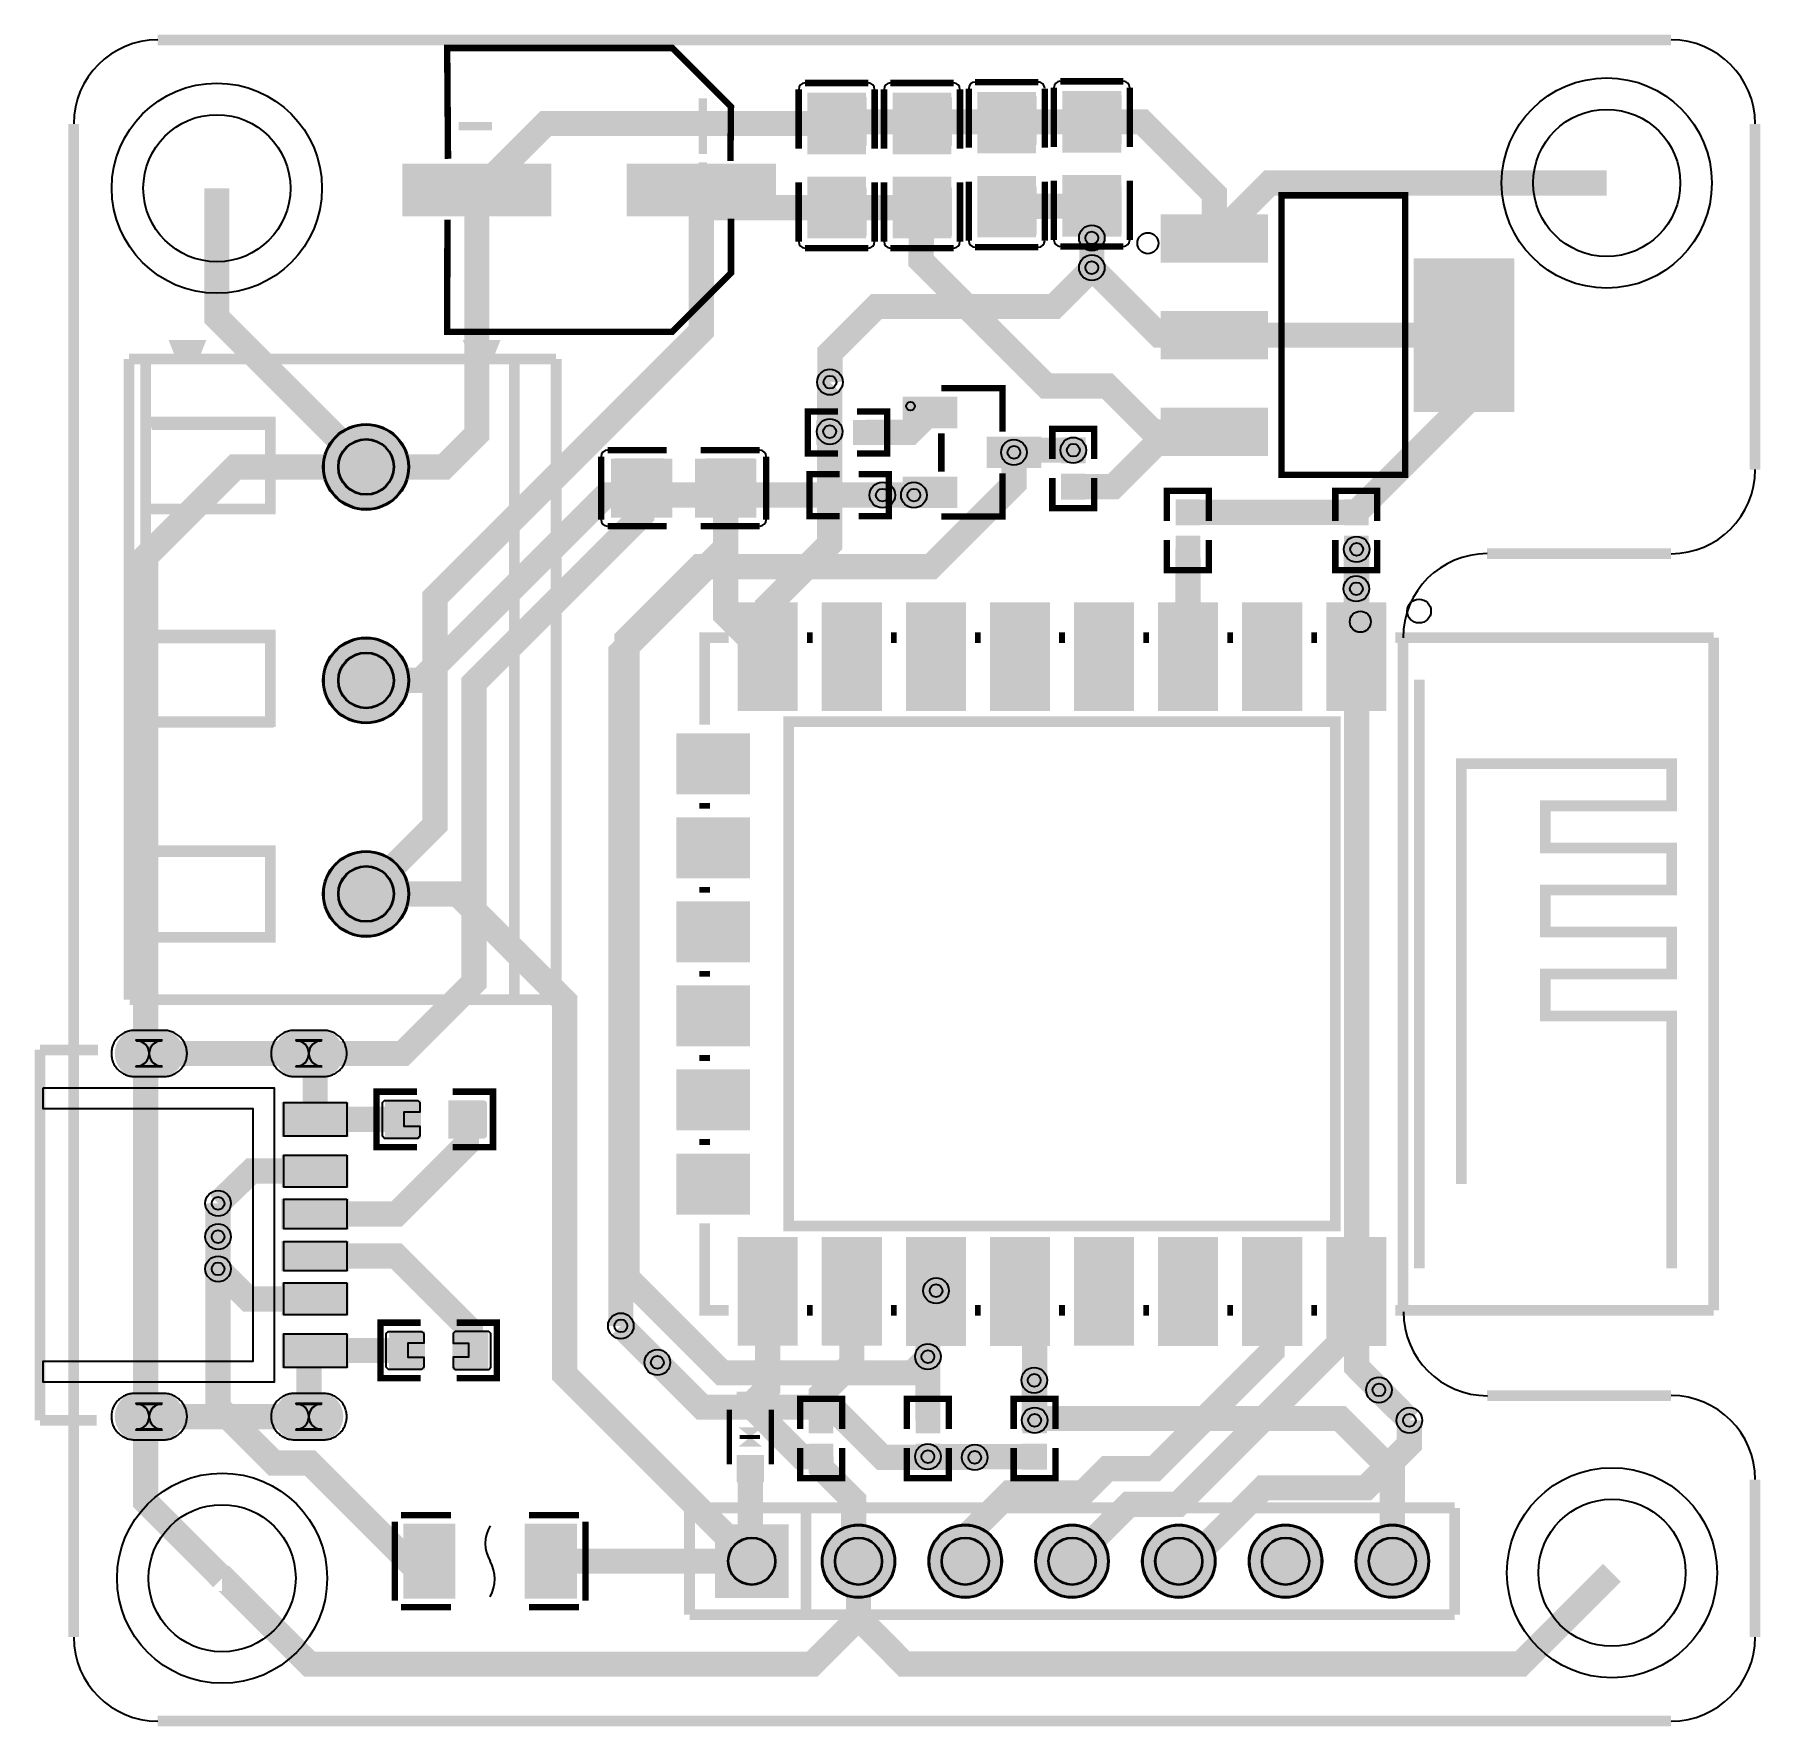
# Model space of a CAD drawing. Header units: millimetres. Extents: x -0.9 to 40.1, y -40.1 to 0.1.
import ezdxf

# ---------------------------------------------------------------- set-up
doc = ezdxf.new("R2010")
doc.units = ezdxf.units.MM
for name, color, linetype, true_color in [('BoardOutLine', 7, 'Continuous', 0xff00ff), ('BottomLayer', 7, 'Continuous', 0x0000ff), ('BottomSolderMaskLayer', 7, 'Continuous', 0xaa00ff), ('Document', 7, 'Continuous', 0xffffff), ('Hole', 7, 'Continuous', 0x222222), ('Multi-Layer', 7, 'Continuous', 0xc0c0c0), ('TopLayer', 7, 'Continuous', 0xff0000), ('TopPasteMaskLayer', 7, 'Continuous', 0x808080), ('TopSilkLayer', 7, 'Continuous', 0xffcc00), ('TopSolderMaskLayer', 7, 'Continuous', 0x800080)]:
    doc.layers.add(name, color=color, linetype=linetype, true_color=true_color)

msp = doc.modelspace()

# ---------------------------------------------------------------- hatches: boundary and pattern name
at = {"layer": 'BottomSolderMaskLayer'}
for points in [[(5.929133858267676, -10.160020320040644, 1), (7.9799339598678785, -10.160020320040644, 1)], [(5.929133858267676, -15.240030480061023, 1), (7.9799339598678785, -15.240030480061023, 1)], [(5.929133858267676, -20.320040640081288, 1), (7.9799339598678785, -20.320040640081288, 1)], [(2.1611719721972804, -23.539560579121154, -0.7853981633974483), (2.1611719721972804, -24.69036068072136), (1.4288446348153911, -24.69036068072136, -0.7853981633974483), (1.4288446348153911, -23.539560579121154)], [(5.961019571892393, -23.539560579121154, -0.7853981633974483), (5.961019571892393, -24.69036068072136), (5.228692234510618, -24.69036068072136, -0.7853981633974483), (5.228692234510618, -23.539560579121154)], [(2.1611719721972804, -32.179641859283734, -0.7853981633974483), (2.1611719721972804, -33.33044196088393), (1.4288446348153911, -33.33044196088393, -0.7853981633974483), (1.4288446348153911, -32.179641859283734)], [(5.961019571892393, -32.179641859283734, -0.7853981633974483), (5.961019571892393, -33.33044196088393), (5.228692234510618, -33.33044196088393, -0.7853981633974483), (5.228692234510618, -32.179641859283734)], [(15.253619127731554, -35.31965925981194), (17.00444538839747, -35.31965925981194), (17.00444538839747, -37.070485520477746), (15.253619127731554, -37.070485520477746)], [(17.793637287274656, -36.19507239014479, 1), (19.54443738887486, -36.19507239014479, 1)], [(20.33364236728479, -36.19507239014479, 1), (22.084442468884994, -36.19507239014479, 1)], [(22.87364744729492, -36.19507239014479, 1), (24.624447548895127, -36.19507239014479, 1)], [(25.413652527305054, -36.19507239014479, 1), (27.16445262890526, -36.19507239014479, 1)], [(27.953657607315186, -36.19507239014479, 1), (29.704457708915392, -36.19507239014479, 1)], [(30.49366268732532, -36.19507239014479, 1), (32.244462788925524, -36.19507239014479, 1)]]:
    msp.add_hatch(color=256, dxfattribs=at).paths.add_polyline_path(points)
at = {"layer": 'Document'}
for points in [[(15.06499872999757, -4.229997459994934), (15.06499872999757, -2.9100076200153353), (14.867005334010628, -2.9100076200153353), (14.867005334010628, -4.229997459994934)], [(9.157988315976581, -3.669011938023914), (9.157988315976581, -3.470993141986355), (9.94998729997451, -3.470993141986355), (9.94998729997451, -3.669011938023914)], [(15.362001524003063, -3.669011938023914), (15.362001524003063, -3.470993141986355), (14.570002540005135, -3.470993141986355), (14.570002540005135, -3.669011938023914)], [(2.454533909067891, -7.6400304800608865), (2.2545339090678453, -7.1400304800608865), (3.1545339090678226, -7.1400304800608865), (2.954533909067777, -7.6400304800608865)], [(9.454533909067777, -7.6400304800608865), (9.254533909067959, -7.1400304800608865), (10.154533909067823, -7.1400304800608865), (9.954533909067777, -7.6400304800608865)], [(1.854533909067868, -9.080010160020379), (4.754533909067959, -9.080010160020379), (4.754533909067959, -9.280010160020424), (1.854533909067868, -9.280010160020424)], [(4.754533909067959, -11.080010160020265), (4.754533909067959, -9.280010160020424), (4.5545339090679136, -9.280010160020424), (4.5545339090679136, -11.080010160020265)], [(1.854533909067868, -11.28001016002031), (4.754533909067959, -11.28001016002031), (4.754533909067959, -11.080010160020265), (1.854533909067868, -11.080010160020265)], [(1.854533909067868, -14.160020320040644), (4.754533909067959, -14.160020320040644), (4.754533909067959, -14.36002032004069), (1.854533909067868, -14.36002032004069)], [(4.754533909067959, -16.160020320040644), (4.754533909067959, -14.36002032004069), (4.5545339090679136, -14.36002032004069), (4.5545339090679136, -16.160020320040644)], [(1.854533909067868, -16.36002032004069), (4.754533909067959, -16.36002032004069), (4.754533909067959, -16.160020320040644), (1.854533909067868, -16.160020320040644)], [(1.854533909067868, -19.240030480061023), (4.754533909067959, -19.240030480061023), (4.754533909067959, -19.44003048006107), (1.854533909067868, -19.44003048006107)], [(4.754533909067959, -21.24003048006091), (4.754533909067959, -19.44003048006107), (4.5545339090679136, -19.44003048006107), (4.5545339090679136, -21.24003048006091)], [(1.854533909067868, -21.440030480060955), (4.754533909067959, -21.440030480060955), (4.754533909067959, -21.24003048006091), (1.854533909067868, -21.24003048006091)], [(16.374396748793515, -33.01140462280932), (15.8155956311914, -33.01140462280932), (16.094996189992344, -33.240005080010064)], [(16.374396748793515, -33.46860553721103), (15.8155956311914, -33.46860553721103), (16.094996189992344, -33.240005080010064)]]:
    msp.add_hatch(color=256, dxfattribs=at).paths.add_polyline_path(points)
at = {"layer": 'Multi-Layer'}
for points in [[(5.954533909067777, -10.160020320040644, 1), (7.954533909067777, -10.160020320040644, 1)], [(5.954533909067777, -15.240030480061023, 1), (7.954533909067777, -15.240030480061023, 1)], [(5.954533909067777, -20.320040640081288, 1), (7.954533909067777, -20.320040640081288, 1)], [(2.1450088900178343, -23.564960629921256, -0.7853981633974483), (2.1450088900178343, -24.664960629921257), (1.4450088900177889, -24.664960629921257, -0.7853981633974483), (1.4450088900177889, -23.564960629921256)], [(5.944856489712947, -23.564960629921256, -0.7853981633974483), (5.944856489712947, -24.664960629921257), (5.244856489712902, -24.664960629921257, -0.7853981633974483), (5.244856489712902, -23.564960629921256)], [(2.1450088900178343, -32.205041910083835, -0.7853981633974483), (2.1450088900178343, -33.30504191008383), (1.4450088900177889, -33.30504191008383, -0.7853981633974483), (1.4450088900177889, -32.205041910083835)], [(5.944856489712947, -32.205041910083835, -0.7853981633974483), (5.944856489712947, -33.30504191008383), (5.244856489712902, -33.30504191008383, -0.7853981633974483), (5.244856489712902, -32.205041910083835)], [(15.279019558039181, -35.34505969011934), (16.97904495809007, -35.34505969011934), (16.97904495809007, -37.04508509017023), (15.279019558039181, -37.04508509017023)], [(17.819037338074757, -36.19507239014479, 1), (19.51903733807476, -36.19507239014479, 1)], [(20.35904241808489, -36.19507239014479, 1), (22.059042418084893, -36.19507239014479, 1)], [(22.899047498095022, -36.19507239014479, 1), (24.599047498095025, -36.19507239014479, 1)], [(25.439052578105155, -36.19507239014479, 1), (27.139052578105158, -36.19507239014479, 1)], [(27.979057658115288, -36.19507239014479, 1), (29.67905765811529, -36.19507239014479, 1)], [(30.51906273812542, -36.19507239014479, 1), (32.21906273812542, -36.19507239014479, 1)]]:
    msp.add_hatch(color=256, dxfattribs=at).paths.add_polyline_path(points)
at = {"layer": 'TopLayer'}
for points in [[(17.474980949961946, -2.6949961899923665), (18.82499364998739, -2.6949961899923665), (18.82499364998739, -1.2849885699771448), (17.474980949961946, -1.2849885699771448)], [(19.504978409956948, -2.6949961899923665), (20.854991109982166, -2.6949961899923665), (20.854991109982166, -1.2849885699771448), (19.504978409956948, -1.2849885699771448)], [(21.520955041910156, -2.673990347980748), (22.870967741935374, -2.673990347980748), (22.870967741935374, -1.2639827279654128), (21.520955041910156, -1.2639827279654128)], [(23.54498348996708, -2.654991109982234), (24.8949961899923, -2.654991109982234), (24.8949961899923, -1.2449834899670122), (23.54498348996708, -1.2449834899670122)], [(11.340030480060932, -4.170002540005157), (7.8400050800103145, -4.170002540005157), (7.8400050800103145, -2.9700025400051118), (11.340030480060932, -2.9700025400051118)], [(16.679984759969557, -4.170002540005157), (13.179959359918712, -4.170002540005157), (13.179959359918712, -2.9700025400051118), (16.679984759969557, -2.9700025400051118)], [(21.520955041910156, -3.2640335280671025), (22.870967741935374, -3.2640335280671025), (22.870967741935374, -4.674041148082324), (21.520955041910156, -4.674041148082324)], [(23.54498348996708, -3.2450342900685882), (24.8949961899923, -3.2450342900685882), (24.8949961899923, -4.65504191008381), (23.54498348996708, -4.65504191008381)], [(17.474980949961946, -3.285039370078721), (18.82499364998739, -3.285039370078721), (18.82499364998739, -4.695046990093942), (17.474980949961946, -4.695046990093942)], [(19.504978409956948, -3.285039370078721), (20.854991109982166, -3.285039370078721), (20.854991109982166, -4.695046990093942), (19.504978409956948, -4.695046990093942)], [(28.385064770129702, -5.2750317500634765), (25.885064770129475, -5.2750317500634765), (25.885064770129475, -4.175006350012723), (28.385064770129702, -4.175006350012723)], [(31.9050292100585, -8.824993649987391), (31.9050292100585, -5.224993649987255), (34.24503429006859, -5.224993649987255), (34.24503429006859, -8.824993649987391)], [(28.385064770129702, -7.5750063500127), (25.885064770129475, -7.5750063500127), (25.885064770129475, -6.474980949961946), (28.385064770129702, -6.474980949961946)], [(20.99151638303283, -9.214630429260865), (19.74152908305814, -9.214630429260865), (19.74152908305814, -8.514605029210088), (20.99151638303283, -8.514605029210088)], [(28.385064770129702, -9.874980949961923), (25.885064770129475, -9.874980949961923), (25.885064770129475, -8.77495554991117), (28.385064770129702, -8.77495554991117)], [(18.25994411988836, -9.0695961391923), (18.25994411988836, -9.609601219202432), (17.694310388620806, -9.609601219202432), (17.694310388620806, -9.0695961391923)], [(18.55996951993916, -9.0695961391923), (18.55996951993916, -9.609601219202432), (19.125603251206485, -9.609601219202432), (19.125603251206485, -9.0695961391923)], [(22.99151638303283, -10.164566929133798), (21.741529083058367, -10.164566929133798), (21.741529083058367, -9.464566929133866), (22.99151638303283, -9.464566929133866)], [(23.50952501904999, -10.045567691135375), (24.04953009906012, -10.045567691135375), (24.04953009906012, -9.479933959867935), (23.50952501904999, -9.479933959867935)], [(14.214986029972124, -11.340005080010087), (14.214986029972124, -9.989992379984756), (12.804978409956902, -9.989992379984756), (12.804978409956902, -11.340005080010087)], [(14.805029210058592, -11.340005080010087), (14.805029210058592, -9.989992379984756), (16.215036830073586, -9.989992379984756), (16.215036830073586, -11.340005080010087)], [(18.295504191008376, -10.560579121158298), (18.295504191008376, -11.10058420116843), (17.729870459740823, -11.10058420116843), (17.729870459740823, -10.560579121158298)], [(18.595529591059176, -10.560579121158298), (18.595529591059176, -11.10058420116843), (19.16116332232673, -11.10058420116843), (19.16116332232673, -10.560579121158298)], [(20.99151638303283, -11.11452882905769), (19.74152908305814, -11.11452882905769), (19.74152908305814, -10.414528829057645), (20.99151638303283, -10.414528829057645)], [(23.50952501904999, -10.345593091186174), (24.04953009906012, -10.345593091186174), (24.04953009906012, -10.911226822453614), (23.50952501904999, -10.911226822453614)], [(26.775006350012745, -11.524993649987323), (26.235001270002385, -11.524993649987323), (26.235001270002385, -10.959359918719883), (26.775006350012745, -10.959359918719883)], [(30.782016764033415, -11.524993649987323), (30.242011684023282, -11.524993649987323), (30.242011684023282, -10.959359918719883), (30.782016764033415, -10.959359918719883)], [(26.775006350012745, -11.825019050038122), (26.235001270002385, -11.825019050038122), (26.235001270002385, -12.390652781305562), (26.775006350012745, -12.390652781305562)], [(30.782016764033415, -11.825019050038122), (30.242011684023282, -11.825019050038122), (30.242011684023282, -12.390652781305562), (30.782016764033415, -12.390652781305562)], [(17.210668021336005, -13.424282448564895), (17.210668021336005, -15.92430784861574), (15.810668021336141, -15.92430784861574), (15.810668021336141, -13.424282448564895)], [(19.210668021336005, -13.423520447040914), (19.210668021336005, -15.923545847091646), (17.81066802133614, -15.923545847091646), (17.81066802133614, -13.423520447040914)], [(21.210668021336005, -13.423520447040914), (21.210668021336005, -15.923545847091646), (19.81066802133614, -15.923545847091646), (19.81066802133614, -13.423520447040914)], [(23.210668021336005, -13.423520447040914), (23.210668021336005, -15.923545847091646), (21.810668021335914, -15.923545847091646), (21.810668021335914, -13.423520447040914)], [(25.210668021336005, -13.423520447040914), (25.210668021336005, -15.923545847091646), (23.810668021335914, -15.923545847091646), (23.810668021335914, -13.423520447040914)], [(27.210668021336005, -13.423520447040914), (27.210668021336005, -15.923545847091646), (25.81066802133614, -15.923545847091646), (25.81066802133614, -13.423520447040914)], [(29.210668021336232, -13.423520447040914), (29.210668021336232, -15.923545847091646), (27.81066802133614, -15.923545847091646), (27.81066802133614, -13.423520447040914)], [(31.210668021336005, -13.423520447040914), (31.210668021336005, -15.923545847091646), (29.81066802133614, -15.923545847091646), (29.81066802133614, -13.423520447040914)], [(14.359512319024589, -16.5250444500889), (16.05953771907548, -16.5250444500889), (16.05953771907548, -17.92504445008899), (14.359512319024589, -17.92504445008899)], [(14.361036322072778, -18.523012446024836), (16.06106172212344, -18.523012446024836), (16.06106172212344, -19.923012446024927), (14.361036322072778, -19.923012446024927)], [(14.36052832105679, -20.521742443484868), (16.060553721107453, -20.521742443484868), (16.060553721107453, -21.921742443484845), (14.36052832105679, -21.921742443484845)], [(14.36052832105679, -22.522504445008963), (16.060553721107453, -22.522504445008963), (16.060553721107453, -23.922504445008826), (14.36052832105679, -23.922504445008826)], [(14.36052832105679, -24.521742443484982), (16.060553721107453, -24.521742443484982), (16.060553721107453, -25.921742443484845), (14.36052832105679, -25.921742443484845)], [(6.494234188468454, -25.285369570739135), (6.494234188468454, -26.085471170942355), (4.995631191262419, -26.085471170942355), (4.995631191262419, -25.285369570739135)], [(8.239979679959333, -26.11699263398532), (8.239979679959333, -25.252984505968925), (7.433502667005314, -25.252984505968925), (7.433502667005314, -26.11699263398532)], [(8.940005080010224, -26.11699263398532), (8.940005080010224, -25.252984505968925), (9.746482092964243, -25.252984505968925), (9.746482092964243, -26.11699263398532)], [(6.494234188468454, -26.535052070104143), (6.494234188468454, -27.294513589027247), (4.995631191262419, -27.294513589027247), (4.995631191262419, -26.535052070104143)], [(14.359766319532582, -26.521742443484868), (16.059791719583473, -26.521742443484868), (16.059791719583473, -27.92174244348496), (14.359766319532582, -27.92174244348496)], [(6.494234188468454, -27.58407416814839), (6.494234188468454, -28.28511557023114), (4.995631191262419, -28.28511557023114), (4.995631191262419, -27.58407416814839)], [(6.494234188468454, -28.58483616967237), (6.494234188468454, -29.285877571755123), (4.995631191262419, -29.285877571755123), (4.995631191262419, -28.58483616967237)], [(15.810668021336141, -31.02377444754893), (15.810668021336141, -28.523749047498086), (17.210668021336005, -28.523749047498086), (17.210668021336005, -31.02377444754893)], [(17.81066802133614, -31.025298450596893), (17.81066802133614, -28.52527305054616), (19.210668021336005, -28.52527305054616), (19.210668021336005, -31.025298450596893)], [(19.81066802133614, -31.026568453136974), (19.81066802133614, -28.52654305308613), (21.210668021336005, -28.52654305308613), (21.210668021336005, -31.026568453136974)], [(21.810668021335914, -31.02580645161288), (21.810668021335914, -28.52578105156215), (23.210668021336005, -28.52578105156215), (23.210668021336005, -31.02580645161288)], [(23.810668021335914, -31.0250444500889), (23.810668021335914, -28.525019050038054), (25.210668021336005, -28.525019050038054), (25.210668021336005, -31.0250444500889)], [(25.81066802133614, -31.02580645161288), (25.81066802133614, -28.52578105156215), (27.210668021336005, -28.52578105156215), (27.210668021336005, -31.02580645161288)], [(27.81066802133614, -31.025552451104886), (27.81066802133614, -28.52552705105404), (29.210668021336232, -28.52552705105404), (29.210668021336232, -31.025552451104886)], [(29.81066802133614, -31.02580645161288), (29.81066802133614, -28.52578105156215), (31.210668021336005, -28.52578105156215), (31.210668021336005, -31.02580645161288)], [(6.494234188468454, -29.57543815087638), (6.494234188468454, -30.33489966979937), (4.995631191262419, -30.33489966979937), (4.995631191262419, -29.57543815087638)], [(6.494234188468454, -30.784480568961158), (6.494234188468454, -31.584582169164378), (4.995631191262419, -31.584582169164378), (4.995631191262419, -30.784480568961158)], [(8.329997459994956, -31.61201422402837), (8.329997459994956, -30.748006096012205), (7.523520447040937, -30.748006096012205), (7.523520447040937, -31.61201422402837)], [(9.03002286004562, -31.61201422402837), (9.03002286004562, -30.748006096012205), (9.836499872999639, -30.748006096012205), (9.836499872999639, -31.61201422402837)], [(16.3949961899923, -32.18996697993407), (16.3949961899923, -32.78996697993398), (15.79499618999239, -32.78996697993398), (15.79499618999239, -32.18996697993407)], [(17.510033020065976, -33.12405384810768), (18.050038100076335, -33.12405384810768), (18.050038100076335, -32.55842011684024), (17.510033020065976, -32.55842011684024)], [(20.050038100076108, -33.12405384810768), (20.590043180086468, -33.12405384810768), (20.590043180086468, -32.55842011684024), (20.050038100076108, -32.55842011684024)], [(22.59004318008624, -33.12405384810768), (23.1300482600966, -33.12405384810768), (23.1300482600966, -32.55842011684024), (22.59004318008624, -32.55842011684024)], [(17.510033020065976, -33.42407924815848), (18.050038100076335, -33.42407924815848), (18.050038100076335, -33.98971297942603), (17.510033020065976, -33.98971297942603)], [(20.050038100076108, -33.42407924815848), (20.590043180086468, -33.42407924815848), (20.590043180086468, -33.98971297942603), (20.050038100076108, -33.98971297942603)], [(22.59004318008624, -33.42407924815848), (23.1300482600966, -33.42407924815848), (23.1300482600966, -33.98971297942603), (22.59004318008624, -33.98971297942603)], [(15.79499618999239, -34.290043180086286), (15.79499618999239, -33.69004318008638), (16.3949961899923, -33.69004318008638), (16.3949961899923, -34.290043180086286)], [(7.864947929895834, -35.3309880619762), (9.0550419100839, -35.3309880619762), (9.0550419100839, -37.05900431800865), (7.864947929895834, -37.05900431800865)], [(10.754965709931412, -35.3309880619762), (11.945059690119479, -35.3309880619762), (11.945059690119479, -37.05900431800865), (10.754965709931412, -37.05900431800865)]]:
    msp.add_hatch(color=256, dxfattribs=at).paths.add_polyline_path(points)
at = {"layer": 'TopPasteMaskLayer'}
for points in [[(17.53002286004562, -1.314986029972033), (18.810007620015313, -1.314986029972033), (18.860020320040803, -1.36499872999741), (18.860020320040803, -2.5150114300229234), (18.810007620015313, -2.5649987299974555), (18.399974599949246, -2.5700279400558657), (18.399974599949246, -2.1200152400305114), (17.949987299974737, -2.1200152400305114), (17.949987299974737, -2.5600203200406213), (17.53002286004562, -2.5649987299974555), (17.480010160020356, -2.5150114300229234), (17.480010160020356, -1.36499872999741)], [(19.56002032004085, -1.314986029972033), (20.840005080010087, -1.314986029972033), (20.890017780035578, -1.36499872999741), (20.890017780035578, -2.5150114300229234), (20.840005080010087, -2.5649987299974555), (20.42997205994402, -2.5700279400558657), (20.42997205994402, -2.1200152400305114), (19.97998475996951, -2.1200152400305114), (19.97998475996951, -2.5600203200406213), (19.56002032004085, -2.5649987299974555), (19.510007620015358, -2.5150114300229234), (19.510007620015358, -1.36499872999741)], [(21.57599695199383, -1.2939801879604147), (22.855981711963523, -1.2939801879604147), (22.905994411989013, -1.3439928879857916), (22.905994411989013, -2.4940055880111913), (22.855981711963523, -2.5439928879857234), (22.445948691897456, -2.5490220980442473), (22.445948691897456, -2.099009398018893), (21.995961391922947, -2.099009398018893), (21.995961391922947, -2.5390144780288892), (21.57599695199383, -2.5439928879857234), (21.525984251968566, -2.4940055880111913), (21.525984251968566, -1.3439928879857916)], [(23.600025400050754, -1.2749809499619005), (24.88001016002022, -1.2749809499619005), (24.930022860045938, -1.3249936499872774), (24.930022860045938, -2.475006350012677), (24.88001016002022, -2.524993649987323), (24.46997713995438, -2.530022860045733), (24.46997713995438, -2.080010160020265), (24.01998983997987, -2.080010160020265), (24.01998983997987, -2.5200152400304887), (23.600025400050754, -2.524993649987323), (23.55001270002549, -2.475006350012677), (23.55001270002549, -1.3249936499872774)], [(11.340030480060932, -4.170002540005157), (7.8400050800103145, -4.170002540005157), (7.8400050800103145, -2.9700025400051118), (11.340030480060932, -2.9700025400051118)], [(16.679984759969557, -4.170002540005157), (13.179959359918712, -4.170002540005157), (13.179959359918712, -2.9700025400051118), (16.679984759969557, -2.9700025400051118)], [(17.53002286004562, -3.4649987299975464), (17.949987299974737, -3.4650241300482776), (17.949987299974737, -3.9100076200152216), (18.399974599949246, -3.9100076200152216), (18.399974599949246, -3.4700279400559566), (18.810007620015313, -3.4649987299975464), (18.860020320040803, -3.5150114300229234), (18.860020320040803, -4.664998729997478), (18.810007620015313, -4.715011430022855), (17.53002286004562, -4.715011430022855), (17.480010160020356, -4.664998729997478), (17.480010160020356, -3.5150114300229234)], [(19.56002032004085, -3.4649987299975464), (19.97998475996951, -3.4650241300482776), (19.97998475996951, -3.9100076200152216), (20.42997205994402, -3.9100076200152216), (20.42997205994402, -3.4700279400559566), (20.840005080010087, -3.4649987299975464), (20.890017780035578, -3.5150114300229234), (20.890017780035578, -4.664998729997478), (20.840005080010087, -4.715011430022855), (19.56002032004085, -4.715011430022855), (19.510007620015358, -4.664998729997478), (19.510007620015358, -3.5150114300229234)], [(21.57599695199383, -3.4439928879858144), (21.995961391922947, -3.4440182880365455), (21.995961391922947, -3.8890017780036032), (22.445948691897456, -3.8890017780036032), (22.445948691897456, -3.449022098044111), (22.855981711963523, -3.4439928879858144), (22.905994411989013, -3.4940055880111913), (22.905994411989013, -4.643992887985746), (22.855981711963523, -4.694005588011237), (21.57599695199383, -4.694005588011237), (21.525984251968566, -4.643992887985746), (21.525984251968566, -3.4940055880111913)], [(23.600025400050754, -3.4249936499873), (24.01998983997987, -3.425019050038145), (24.01998983997987, -3.870002540005089), (24.46997713995438, -3.870002540005089), (24.46997713995438, -3.4300228600457103), (24.88001016002022, -3.4249936499873), (24.930022860045938, -3.475006350012677), (24.930022860045938, -4.624993649987346), (24.88001016002022, -4.675006350012723), (23.600025400050754, -4.675006350012723), (23.55001270002549, -4.624993649987346), (23.55001270002549, -3.475006350012677)], [(28.385064770129702, -5.2750317500634765), (25.885064770129475, -5.2750317500634765), (25.885064770129475, -4.175006350012723), (28.385064770129702, -4.175006350012723)], [(31.9050292100585, -8.824993649987391), (31.9050292100585, -5.224993649987255), (34.24503429006859, -5.224993649987255), (34.24503429006859, -8.824993649987391)], [(28.385064770129702, -7.5750063500127), (25.885064770129475, -7.5750063500127), (25.885064770129475, -6.474980949961946), (28.385064770129702, -6.474980949961946)], [(20.99151638303283, -9.214630429260865), (19.74152908305814, -9.214630429260865), (19.74152908305814, -8.514605029210088), (20.99151638303283, -8.514605029210088)], [(28.385064770129702, -9.874980949961923), (25.885064770129475, -9.874980949961923), (25.885064770129475, -8.77495554991117), (28.385064770129702, -8.77495554991117)], [(18.274955549911056, -9.109601219202432), (18.274955549911056, -9.5695961391923), (18.234950469900923, -9.609601219202432), (17.73431546863094, -9.609601219202432), (17.694310388620806, -9.5695961391923), (17.694310388620806, -9.109601219202432), (17.73431546863094, -9.0695961391923), (18.234950469900923, -9.0695961391923)], [(18.544958089916236, -9.109601219202432), (18.544958089916236, -9.5695961391923), (18.584963169926368, -9.609601219202432), (19.085598171196352, -9.609601219202432), (19.125603251206485, -9.5695961391923), (19.125603251206485, -9.109601219202432), (19.085598171196352, -9.0695961391923), (18.584963169926368, -9.0695961391923)], [(22.99151638303283, -10.164566929133798), (21.741529083058367, -10.164566929133798), (21.741529083058367, -9.464566929133866), (22.99151638303283, -9.464566929133866)], [(23.54953009906012, -10.060579121158185), (24.00952501904999, -10.060579121158185), (24.04953009906012, -10.020574041148052), (24.04953009906012, -9.519939039878068), (24.00952501904999, -9.479933959867935), (23.54953009906012, -9.479933959867935), (23.50952501904999, -9.519939039878068), (23.50952501904999, -10.020574041148052)], [(12.834975869951677, -11.2849631699263), (12.834975869951677, -10.004978409956834), (12.884988569977168, -9.954965709931457), (14.035001270002567, -9.954965709931457), (14.084988569977213, -10.004978409956834), (14.090017780035623, -10.4150114300229), (13.640005080010042, -10.4150114300229), (13.640005080010042, -10.864998729997524), (14.080010160020265, -10.864998729997524), (14.084988569977213, -11.2849631699263), (14.035001270002567, -11.334975869951677), (12.884988569977168, -11.334975869951677)], [(14.984988569977077, -11.2849631699263), (14.985013970027921, -10.864998729997524), (15.429997459994865, -10.864998729997524), (15.429997459994865, -10.4150114300229), (14.990017780035487, -10.4150114300229), (14.984988569977077, -10.004978409956834), (15.035001270002567, -9.954965709931457), (16.184988569977122, -9.954965709931457), (16.235001270002613, -10.004978409956834), (16.235001270002613, -11.2849631699263), (16.184988569977122, -11.334975869951677), (15.035001270002567, -11.334975869951677)], [(18.3105156210313, -10.60058420116843), (18.3105156210313, -11.060579121158298), (18.270510541021167, -11.10058420116843), (17.769875539751183, -11.10058420116843), (17.729870459740823, -11.060579121158298), (17.729870459740823, -10.60058420116843), (17.769875539751183, -10.560579121158298), (18.270510541021167, -10.560579121158298)], [(18.580518161036252, -10.60058420116843), (18.580518161036252, -11.060579121158298), (18.620523241046612, -11.10058420116843), (19.121158242316596, -11.10058420116843), (19.16116332232673, -11.060579121158298), (19.16116332232673, -10.60058420116843), (19.121158242316596, -10.560579121158298), (18.620523241046612, -10.560579121158298)], [(20.99151638303283, -11.11452882905769), (19.74152908305814, -11.11452882905769), (19.74152908305814, -10.414528829057645), (20.99151638303283, -10.414528829057645)], [(23.54953009906012, -10.330581661163365), (24.00952501904999, -10.330581661163365), (24.04953009906012, -10.370586741173497), (24.04953009906012, -10.871221742443595), (24.00952501904999, -10.911226822453614), (23.54953009906012, -10.911226822453614), (23.50952501904999, -10.871221742443595), (23.50952501904999, -10.370586741173497)], [(26.735001270002385, -11.540005080010133), (26.275006350012745, -11.540005080010133), (26.235001270002385, -11.500000000000114), (26.235001270002385, -10.999364998730016), (26.275006350012745, -10.959359918719883), (26.735001270002385, -10.959359918719883), (26.775006350012745, -10.999364998730016), (26.775006350012745, -11.500000000000114)], [(30.742011684023282, -11.540005080010133), (30.282016764033642, -11.540005080010133), (30.242011684023282, -11.500000000000114), (30.242011684023282, -10.999364998730016), (30.282016764033642, -10.959359918719883), (30.742011684023282, -10.959359918719883), (30.782016764033415, -10.999364998730016), (30.782016764033415, -11.500000000000114)], [(26.735001270002385, -11.810007620015313), (26.275006350012745, -11.810007620015313), (26.235001270002385, -11.850012700025331), (26.235001270002385, -12.35064770129543), (26.275006350012745, -12.390652781305562), (26.735001270002385, -12.390652781305562), (26.775006350012745, -12.35064770129543), (26.775006350012745, -11.850012700025331)], [(30.742011684023282, -11.810007620015313), (30.282016764033642, -11.810007620015313), (30.242011684023282, -11.850012700025331), (30.242011684023282, -12.35064770129543), (30.282016764033642, -12.390652781305562), (30.742011684023282, -12.390652781305562), (30.782016764033415, -12.35064770129543), (30.782016764033415, -11.850012700025331)], [(17.210668021336005, -13.424282448564895), (17.210668021336005, -15.92430784861574), (15.810668021336141, -15.92430784861574), (15.810668021336141, -13.424282448564895)], [(19.210668021336005, -13.423520447040914), (19.210668021336005, -15.923545847091646), (17.81066802133614, -15.923545847091646), (17.81066802133614, -13.423520447040914)], [(21.210668021336005, -13.423520447040914), (21.210668021336005, -15.923545847091646), (19.81066802133614, -15.923545847091646), (19.81066802133614, -13.423520447040914)], [(23.210668021336005, -13.423520447040914), (23.210668021336005, -15.923545847091646), (21.810668021335914, -15.923545847091646), (21.810668021335914, -13.423520447040914)], [(25.210668021336005, -13.423520447040914), (25.210668021336005, -15.923545847091646), (23.810668021335914, -15.923545847091646), (23.810668021335914, -13.423520447040914)], [(27.210668021336005, -13.423520447040914), (27.210668021336005, -15.923545847091646), (25.81066802133614, -15.923545847091646), (25.81066802133614, -13.423520447040914)], [(29.210668021336232, -13.423520447040914), (29.210668021336232, -15.923545847091646), (27.81066802133614, -15.923545847091646), (27.81066802133614, -13.423520447040914)], [(31.210668021336005, -13.423520447040914), (31.210668021336005, -15.923545847091646), (29.81066802133614, -15.923545847091646), (29.81066802133614, -13.423520447040914)], [(14.359512319024589, -16.5250444500889), (16.05953771907548, -16.5250444500889), (16.05953771907548, -17.92504445008899), (14.359512319024589, -17.92504445008899)], [(14.361036322072778, -18.523012446024836), (16.06106172212344, -18.523012446024836), (16.06106172212344, -19.923012446024927), (14.361036322072778, -19.923012446024927)], [(14.36052832105679, -20.521742443484868), (16.060553721107453, -20.521742443484868), (16.060553721107453, -21.921742443484845), (14.36052832105679, -21.921742443484845)], [(14.36052832105679, -22.522504445008963), (16.060553721107453, -22.522504445008963), (16.060553721107453, -23.922504445008826), (14.36052832105679, -23.922504445008826)], [(14.36052832105679, -24.521742443484982), (16.060553721107453, -24.521742443484982), (16.060553721107453, -25.921742443484845), (14.36052832105679, -25.921742443484845)], [(9.785013970027876, -25.2350012700025), (8.985013970027921, -25.2350012700025), (8.93500127000243, -25.285013970027876), (8.93500127000243, -25.51297942595886), (9.305003810007747, -25.51297942595886), (9.305003810007747, -25.842976885953817), (8.93500127000243, -25.842976885953817), (8.93500127000243, -26.085013970027944), (8.985013970027921, -26.13500127000259), (9.785013970027876, -26.13500127000259), (9.835001270002522, -26.085013970027944), (9.835001270002522, -25.285013970027876)], [(14.359766319532582, -26.521742443484868), (16.059791719583473, -26.521742443484868), (16.059791719583473, -27.92174244348496), (14.359766319532582, -27.92174244348496)], [(15.810668021336141, -31.02377444754893), (15.810668021336141, -28.523749047498086), (17.210668021336005, -28.523749047498086), (17.210668021336005, -31.02377444754893)], [(17.81066802133614, -31.025298450596893), (17.81066802133614, -28.52527305054616), (19.210668021336005, -28.52527305054616), (19.210668021336005, -31.025298450596893)], [(19.81066802133614, -31.026568453136974), (19.81066802133614, -28.52654305308613), (21.210668021336005, -28.52654305308613), (21.210668021336005, -31.026568453136974)], [(21.810668021335914, -31.02580645161288), (21.810668021335914, -28.52578105156215), (23.210668021336005, -28.52578105156215), (23.210668021336005, -31.02580645161288)], [(23.810668021335914, -31.0250444500889), (23.810668021335914, -28.525019050038054), (25.210668021336005, -28.525019050038054), (25.210668021336005, -31.0250444500889)], [(25.81066802133614, -31.02580645161288), (25.81066802133614, -28.52578105156215), (27.210668021336005, -28.52578105156215), (27.210668021336005, -31.02580645161288)], [(27.81066802133614, -31.025552451104886), (27.81066802133614, -28.52552705105404), (29.210668021336232, -28.52552705105404), (29.210668021336232, -31.025552451104886)], [(29.81066802133614, -31.02580645161288), (29.81066802133614, -28.52578105156215), (31.210668021336005, -28.52578105156215), (31.210668021336005, -31.02580645161288)], [(16.3949961899923, -32.18996697993407), (16.3949961899923, -32.78996697993398), (15.79499618999239, -32.78996697993398), (15.79499618999239, -32.18996697993407)], [(17.550038100076335, -33.1390652781306), (18.010033020065976, -33.1390652781306), (18.050038100076335, -33.09906019812047), (18.050038100076335, -32.598425196850485), (18.010033020065976, -32.55842011684024), (17.550038100076335, -32.55842011684024), (17.510033020065976, -32.598425196850485), (17.510033020065976, -33.09906019812047)], [(20.090043180086468, -33.1390652781306), (20.550038100076108, -33.1390652781306), (20.590043180086468, -33.09906019812047), (20.590043180086468, -32.598425196850485), (20.550038100076108, -32.55842011684024), (20.090043180086468, -32.55842011684024), (20.050038100076108, -32.598425196850485), (20.050038100076108, -33.09906019812047)], [(22.6300482600966, -33.1390652781306), (23.09004318008624, -33.1390652781306), (23.1300482600966, -33.09906019812047), (23.1300482600966, -32.598425196850485), (23.09004318008624, -32.55842011684024), (22.6300482600966, -32.55842011684024), (22.59004318008624, -32.598425196850485), (22.59004318008624, -33.09906019812047)], [(17.550038100076335, -33.40906781813567), (18.010033020065976, -33.40906781813567), (18.050038100076335, -33.4490728981458), (18.050038100076335, -33.949707899415785), (18.010033020065976, -33.98971297942603), (17.550038100076335, -33.98971297942603), (17.510033020065976, -33.949707899415785), (17.510033020065976, -33.4490728981458)], [(20.090043180086468, -33.40906781813567), (20.550038100076108, -33.40906781813567), (20.590043180086468, -33.4490728981458), (20.590043180086468, -33.949707899415785), (20.550038100076108, -33.98971297942603), (20.090043180086468, -33.98971297942603), (20.050038100076108, -33.949707899415785), (20.050038100076108, -33.4490728981458)], [(22.6300482600966, -33.40906781813567), (23.09004318008624, -33.40906781813567), (23.1300482600966, -33.4490728981458), (23.1300482600966, -33.949707899415785), (23.09004318008624, -33.98971297942603), (22.6300482600966, -33.98971297942603), (22.59004318008624, -33.949707899415785), (22.59004318008624, -33.4490728981458)], [(15.79499618999239, -34.290043180086286), (15.79499618999239, -33.69004318008638), (16.3949961899923, -33.69004318008638), (16.3949961899923, -34.290043180086286)], [(7.864947929895834, -35.3309880619762), (9.0550419100839, -35.3309880619762), (9.0550419100839, -37.05900431800865), (7.864947929895834, -37.05900431800865)], [(10.754965709931412, -35.3309880619762), (11.945059690119479, -35.3309880619762), (11.945059690119479, -37.05900431800865), (10.754965709931412, -37.05900431800865)]]:
    msp.add_hatch(color=256, dxfattribs=at).paths.add_polyline_path(points)
at = {"layer": 'TopSilkLayer'}
for points in [[(15.06499872999757, -2.711988823977663), (15.06499872999757, -1.3919989839980644), (14.867005334010628, -1.3919989839980644), (14.867005334010628, -2.711988823977663)], [(9.157988315976581, -2.151003302006643), (9.157988315976581, -1.9530099060198154), (9.94998729997451, -1.9530099060198154), (9.94998729997451, -2.151003302006643)], [(15.362001524003063, -2.151003302006643), (15.362001524003063, -1.9530099060198154), (14.570002540005135, -1.9530099060198154), (14.570002540005135, -2.151003302006643)], [(16.094996189992344, -33.240005080010064), (15.8155956311914, -33.01140462280932), (16.374396748793515, -33.01140462280932)], [(16.094996189992344, -33.240005080010064), (16.374396748793515, -33.46860553721103), (15.8155956311914, -33.46860553721103)]]:
    msp.add_hatch(color=256, dxfattribs=at).paths.add_polyline_path(points)
at = {"layer": 'TopSolderMaskLayer'}
for points in [[(23.52066511015869, -2.681520901517729), (24.919316400039406, -2.681520901517729), (24.919316400039406, -1.218455610006231), (23.52066511015869, -1.218455610006231)], [(17.45065707943786, -2.721521202590907), (18.849308369318578, -2.721521202590907), (18.849308369318578, -1.258455911079409), (17.45065707943786, -1.258455911079409)], [(19.480655454552107, -2.721521202590907), (20.879306744432824, -2.721521202590907), (20.879306744432824, -1.258455911079409), (19.480655454552107, -1.258455911079409)], [(21.49663117138607, -2.7005182279415294), (22.89528246126679, -2.7005182279415294), (22.89528246126679, -1.2374529364298041), (21.49663117138607, -1.2374529364298041)], [(11.36543034652891, -4.195403666076118), (7.814604476213617, -4.195403666076118), (7.814604476213617, -2.944603564475983), (11.36543034652891, -2.944603564475983)], [(16.705386101094746, -4.195403666076118), (13.154560230779452, -4.195403666076118), (13.154560230779452, -2.944603564475983), (16.705386101094746, -2.944603564475983)], [(17.45065707943786, -3.2585086227556985), (18.849308369318578, -3.2585086227556985), (18.849308369318578, -4.72157391426731), (17.45065707943786, -4.72157391426731)], [(19.480655454552107, -3.2585086227556985), (20.879306744432824, -3.2585086227556985), (20.879306744432824, -4.72157391426731), (19.480655454552107, -4.72157391426731)], [(21.49663117138607, -3.237505648106321), (22.89528246126679, -3.237505648106321), (22.89528246126679, -4.700570939617819), (21.49663117138607, -4.700570939617819)], [(23.52066511015869, -3.218508321682748), (24.919316400039406, -3.218508321682748), (24.919316400039406, -4.6815736131943595), (23.52066511015869, -4.6815736131943595)], [(28.410463530604602, -5.300437079466519), (25.859663429004286, -5.300437079466519), (25.859663429004286, -4.149610404792611), (28.410463530604602, -4.149610404792611)], [(31.879631364937723, -8.850395134482142), (31.879631364937723, -5.199595032881803), (34.2704365465479, -5.199595032881803), (34.2704365465479, -8.850395134482142)], [(28.410463530604602, -7.600411679415743), (25.859663429004286, -7.600411679415743), (25.859663429004286, -6.449585004741948), (28.410463530604602, -6.449585004741948)], [(21.016915917708047, -9.240031401721694), (19.716129548382924, -9.240031401721694), (19.716129548382924, -8.489204056749145), (21.016915917708047, -8.489204056749145)], [(28.410463530604602, -9.900386279364966), (25.859663429004286, -9.900386279364966), (25.859663429004286, -8.749559604691058), (28.410463530604602, -8.749559604691058)], [(5.929133858267676, -10.160020320040644, 1), (7.9799339598678785, -10.160020320040644, 1)], [(18.285341889588153, -9.044196088392141), (18.285341889588153, -9.63500127000259), (17.668910337820762, -9.63500127000259), (17.668910337820762, -9.044196088392141)], [(18.534571750239138, -9.044196088392141), (18.534571750239138, -9.63500127000259), (19.15100330200653, -9.63500127000259), (19.15100330200653, -9.044196088392141)], [(23.016915917708047, -10.189966058273058), (21.71612954838315, -10.189966058273058), (21.71612954838315, -9.439165956673037), (23.016915917708047, -9.439165956673037)], [(23.485276923854144, -10.072172034090045), (24.073778194255965, -10.072172034090045), (24.073778194255965, -9.453327227444674), (23.485276923854144, -9.453327227444674)], [(14.24038425053368, -11.365406086597659), (14.24038425053368, -9.964593284972125), (12.779576528918142, -9.964593284972125), (12.779576528918142, -11.365406086597659)], [(14.77962915925832, -11.365406086597659), (14.77962915925832, -9.964593284972125), (16.240436880873858, -9.964593284972125), (16.240436880873858, -11.365406086597659)], [(18.320901960708397, -10.535179070358254), (18.320901960708397, -11.125984251968475), (17.70447040894078, -11.125984251968475), (17.70447040894078, -10.535179070358254)], [(18.570131821359155, -10.535179070358254), (18.570131821359155, -11.125984251968475), (19.186563373126774, -11.125984251968475), (19.186563373126774, -10.535179070358254)], [(21.016915917708047, -11.13992795819695), (19.716129548382924, -11.13992795819695), (19.716129548382924, -10.389127856596701), (21.016915917708047, -10.389127856596701)], [(23.485276923854144, -10.318988748231504), (24.073778194255965, -10.318988748231504), (24.073778194255965, -10.937833554876988), (23.485276923854144, -10.937833554876988)], [(26.799259007408864, -11.55160994028472), (26.21075773700727, -11.55160994028472), (26.21075773700727, -10.93276513363935), (26.799259007408864, -10.93276513363935)], [(30.806260297028757, -11.55160994028472), (30.217759026627164, -11.55160994028472), (30.217759026627164, -10.93276513363935), (30.806260297028757, -10.93276513363935)], [(26.799259007408864, -11.798402759740725), (26.21075773700727, -11.798402759740725), (26.21075773700727, -12.417247566386095), (26.799259007408864, -12.417247566386095)], [(30.806260297028757, -11.798402759740725), (30.217759026627164, -11.798402759740725), (30.217759026627164, -12.417247566386095), (30.806260297028757, -12.417247566386095)], [(17.224889469133814, -13.378921989180412), (17.224889469133814, -15.969662778035172), (15.796441412237755, -15.969662778035172), (15.796441412237755, -13.378921989180412)], [(19.224889469133814, -13.378159987656318), (19.224889469133814, -15.968900776511191), (17.796441412237755, -15.968900776511191), (17.796441412237755, -13.378159987656318)], [(21.224889469133814, -13.378159987656318), (21.224889469133814, -15.968900776511191), (19.796441412237755, -15.968900776511191), (19.796441412237755, -13.378159987656318)], [(23.224889469133814, -13.378159987656318), (23.224889469133814, -15.968900776511191), (21.796441412237527, -15.968900776511191), (21.796441412237527, -13.378159987656318)], [(25.22489463043439, -13.378159987656318), (25.22489463043439, -15.968900776511191), (23.796446573538105, -15.968900776511191), (23.796446573538105, -13.378159987656318)], [(27.22489463043439, -13.378159987656318), (27.22489463043439, -15.968900776511191), (25.796446573538333, -15.968900776511191), (25.796446573538333, -13.378159987656318)], [(29.224889469133814, -13.378159987656318), (29.224889469133814, -15.968900776511191), (27.796441412237755, -15.968900776511191), (27.796441412237755, -13.378159987656318)], [(31.224889469133814, -13.378159987656318), (31.224889469133814, -15.968900776511191), (29.796441412237527, -15.968900776511191), (29.796441412237527, -13.378159987656318)], [(5.929133858267676, -15.240030480061023, 1), (7.9799339598678785, -15.240030480061023, 1)], [(14.33411112970225, -16.499644399288854), (16.084937390368168, -16.499644399288854), (16.084937390368168, -17.950444500889034), (14.33411112970225, -17.950444500889034)], [(14.33563513275044, -18.49761239522479), (16.08646139341613, -18.49761239522479), (16.08646139341613, -19.94841249682497), (14.33563513275044, -19.94841249682497)], [(5.929133858267676, -20.320040640081288, 1), (7.9799339598678785, -20.320040640081288, 1)], [(14.335127131734453, -20.496342392684824), (16.085953392400143, -20.496342392684824), (16.085953392400143, -21.94714249428489), (14.335127131734453, -21.94714249428489)], [(14.335127131734453, -22.497104394208804), (16.085953392400143, -22.497104394208804), (16.085953392400143, -23.947904495808984), (14.335127131734453, -23.947904495808984)], [(2.1611719721972804, -23.539560579121154, -0.7853981633974483), (2.1611719721972804, -24.69036068072136), (1.4288446348153911, -24.69036068072136, -0.7853981633974483), (1.4288446348153911, -23.539560579121154)], [(5.961019571892393, -23.539560579121154, -0.7853981633974483), (5.961019571892393, -24.69036068072136), (5.228692234510618, -24.69036068072136, -0.7853981633974483), (5.228692234510618, -23.539560579121154)], [(14.335127131734453, -24.496342392684824), (16.085953392400143, -24.496342392684824), (16.085953392400143, -25.947142494285004), (14.335127131734453, -25.947142494285004)], [(6.541811702978293, -25.27182029632877), (6.541811702978293, -26.099018724919233), (4.948047225126857, -26.099018724919233), (4.948047225126857, -25.27182029632877)], [(8.265386930547038, -26.142392684785364), (8.265386930547038, -25.22758445516888), (7.40810981599293, -25.22758445516888), (7.40810981599293, -26.142392684785364)], [(8.914597829422519, -26.142392684785364), (8.914597829422519, -25.22758445516888), (9.771874943976627, -25.22758445516888), (9.771874943976627, -26.142392684785364)], [(6.544316117448034, -26.522190969113126), (6.544316117448034, -27.307372969584776), (4.945542471052249, -27.307372969584776), (4.945542471052249, -26.522190969113126)], [(14.334365130210472, -26.496342392684824), (16.08519139087616, -26.496342392684824), (16.08519139087616, -27.947142494285004), (14.334365130210472, -27.947142494285004)], [(6.548608490765446, -27.5722023164476), (6.548608490765446, -28.296985701498215), (4.941249515678919, -28.296985701498215), (4.941249515678919, -27.5722023164476)], [(6.548608490765446, -28.572964317971696), (6.548608490765446, -29.297747703022196), (4.941249515678919, -29.297747703022196), (4.941249515678919, -28.572964317971696)], [(15.796441412237755, -31.069134906933527), (15.796441412237755, -28.47839411807854), (17.224889469133814, -28.47839411807854), (17.224889469133814, -31.069134906933527)], [(17.796441412237755, -31.07065890998149), (17.796441412237755, -28.479918121126616), (19.224889469133814, -28.479918121126616), (19.224889469133814, -31.07065890998149)], [(19.796441412237755, -31.071928912521457), (19.796441412237755, -28.481188123666698), (21.224889469133814, -28.481188123666698), (21.224889469133814, -31.071928912521457)], [(21.796441412237527, -31.071166910997476), (21.796441412237527, -28.480426122142603), (23.224889469133814, -28.480426122142603), (23.224889469133814, -31.071166910997476)], [(23.796446573538105, -31.070404909473382), (23.796446573538105, -28.479664120618622), (25.22489463043439, -28.479664120618622), (25.22489463043439, -31.070404909473382)], [(25.796446573538333, -31.071166910997476), (25.796446573538333, -28.480426122142603), (27.22489463043439, -28.480426122142603), (27.22489463043439, -31.071166910997476)], [(27.796441412237755, -31.07091291048937), (27.796441412237755, -28.48017212163461), (29.224889469133814, -28.48017212163461), (29.224889469133814, -31.07091291048937)], [(29.796441412237527, -31.071166910997476), (29.796441412237527, -28.480426122142603), (31.224889469133814, -28.480426122142603), (31.224889469133814, -31.071166910997476)], [(6.544316117448034, -29.562577049885363), (6.544316117448034, -30.347759050356785), (4.945542471052249, -30.347759050356785), (4.945542471052249, -29.562577049885363)], [(6.541811702978293, -30.770931294550792), (6.541811702978293, -31.598129723141255), (4.948047225126857, -31.598129723141255), (4.948047225126857, -30.770931294550792)], [(8.355404710582661, -31.63741427482853), (8.355404710582661, -30.72260604521216), (7.498127596028553, -30.72260604521216), (7.498127596028553, -31.63741427482853)], [(9.004615609457915, -31.63741427482853), (9.004615609457915, -30.72260604521216), (9.86189272401225, -30.72260604521216), (9.86189272401225, -31.63741427482853)], [(2.1611719721972804, -32.179641859283734, -0.7853981633974483), (2.1611719721972804, -33.33044196088393), (1.4288446348153911, -33.33044196088393, -0.7853981633974483), (1.4288446348153911, -32.179641859283734)], [(5.961019571892393, -32.179641859283734, -0.7853981633974483), (5.961019571892393, -33.33044196088393), (5.228692234510618, -33.33044196088393, -0.7853981633974483), (5.228692234510618, -32.179641859283734)], [(16.420396240792343, -32.16456692913391), (16.420396240792343, -32.81536703073402), (15.769596139192345, -32.81536703073402), (15.769596139192345, -32.16456692913391)], [(17.48578492487036, -33.15065819106235), (18.074286195271952, -33.15065819106235), (18.074286195271952, -32.53181338441698), (17.48578492487036, -32.53181338441698)], [(20.025790004880264, -33.15065819106235), (20.614291275282312, -33.15065819106235), (20.614291275282312, -32.53181338441698), (20.025790004880264, -32.53181338441698)], [(22.565795084890397, -33.15065819106235), (23.154296355292445, -33.15065819106235), (23.154296355292445, -32.53181338441698), (22.565795084890397, -32.53181338441698)], [(15.769596139192345, -34.31543892980255), (15.769596139192345, -33.664638828202555), (16.420396240792343, -33.664638828202555), (16.420396240792343, -34.31543892980255)], [(17.48578492487036, -33.39747490520381), (18.074286195271952, -33.39747490520381), (18.074286195271952, -34.01631971184929), (17.48578492487036, -34.01631971184929)], [(20.025790004880264, -33.39747490520381), (20.614291275282312, -33.39747490520381), (20.614291275282312, -34.01631971184929), (20.025790004880264, -34.01631971184929)], [(22.565795084890397, -33.39747490520381), (23.154296355292445, -33.39747490520381), (23.154296355292445, -34.01631971184929), (22.565795084890397, -34.01631971184929)], [(7.8395478790957895, -35.30558763781619), (9.080441960883945, -35.30558763781619), (9.080441960883945, -37.08440474216866), (7.8395478790957895, -37.08440474216866)], [(10.729565659131367, -35.30558763781619), (11.970459740919523, -35.30558763781619), (11.970459740919523, -37.08440474216866), (10.729565659131367, -37.08440474216866)], [(15.253619127731554, -35.31965925981194), (17.00444538839747, -35.31965925981194), (17.00444538839747, -37.070485520477746), (15.253619127731554, -37.070485520477746)], [(17.793637287274656, -36.19507239014479, 1), (19.54443738887486, -36.19507239014479, 1)], [(20.33364236728479, -36.19507239014479, 1), (22.084442468884994, -36.19507239014479, 1)], [(22.87364744729492, -36.19507239014479, 1), (24.624447548895127, -36.19507239014479, 1)], [(25.413652527305054, -36.19507239014479, 1), (27.16445262890526, -36.19507239014479, 1)], [(27.953657607315186, -36.19507239014479, 1), (29.704457708915392, -36.19507239014479, 1)], [(30.49366268732532, -36.19507239014479, 1), (32.244462788925524, -36.19507239014479, 1)]]:
    msp.add_hatch(color=256, dxfattribs=at).paths.add_polyline_path(points)

# ---------------------------------------------------------------- linework, layer by layer
at = {"layer": 'BoardOutLine', "const_width": 0.25400050800101603}
for points in [[(2, 0), (38, 0)], [(0, -38.000000000000114), (0, -2)], [(40, -2), (40, -10.224993649987255)], [(33.62306324612655, -12.22402844805697), (38, -12.224993649987368)], [(31.62306324612655, -14.224028448056856), (31.62306324612655, -30.22606045212092)], [(33.624993649987346, -32.25499110998226), (38.0019304038608, -32.25402590805186)], [(40, -38.000000000000114), (40, -34.25402590805186)], [(38, -40), (2, -40)]]:
    msp.add_lwpolyline(points, dxfattribs=at)
at = {"layer": 'BoardOutLine'}
for centre, start, end in [((2, -2), 90, 180), ((38, -2), 0, 90), ((38, -10.224993649987255), 270, 0), ((33.62306324612655, -14.224028448056856), 90, 180), ((33.63350266700536, -30.25806451612914), 180.00000000000148, 270), ((38.00185420370849, -34.25402590660019), 0, 90), ((2, -38.000000000000114), 180.00000000000148, 270), ((38, -38.000000000000114), 270, 0)]:
    msp.add_arc(centre, 2, start, end, dxfattribs=at)
at = {"layer": 'BottomLayer', "const_width": 0.6000000000000001}
for points in [[(24.219964439929072, -4.71206502412997), (24.219964439929072, -5.41996443992889)], [(24.219964439929072, -5.41996443992889), (24.219964439929072, -5.450038100076199), (23.32499364998739, -6.34500889001788), (19.094996189992344, -6.34500889001788), (17.989992379984642, -7.450012700025354), (17.989992379984642, -8.143357886715762)], [(17.990017780035487, -8.143332486665031), (17.98501397002792, -8.148336296672596), (17.98501397002792, -9.320040640081402)], [(22.367284734569694, -9.814579629159198), (22.367284734569694, -10.563881127762329), (20.39624079248165, -12.534925069850146), (14.88950977901959, -12.534925069850146), (13.159766319532537, -14.264668529337087), (13.159766319532537, -29.44373888747782), (15.430530861061698, -31.714503429006868), (19.95427990856001, -31.714503429006868), (20.320040640081288, -31.348742697485477), (20.320040640081288, -29.954279908559784), (20.51562103124229, -29.76123952247906)], [(23.77952755905517, -9.762763525527134), (22.418338836677776, -9.762763525527134), (22.366522733045485, -9.814579629159198)], [(19.237998475996847, -10.83058166116325), (12.659385318770774, -10.83058166116325), (8.249936499873002, -15.240030480061023), (6.954533909067777, -15.240030480061023)], [(19.986563373126728, -10.83058166116325), (19.23726187452371, -10.83058166116325)], [(31.050063500126953, -32.131064262128575), (31.77546355092727, -32.84480568961135), (30.51993903987818, -31.569850139700293), (30.51993903987818, -12.119888239776515)], [(6.954533909067777, -20.320040640081288), (9.131318262636569, -20.320040640081288), (11.678943357886737, -22.870205740411507), (11.678943357886737, -31.744983489967012), (16.129032258064626, -36.19507239014479)], [(5.594869189738347, -24.114960629921256), (1.795021590043234, -24.114960629921256)], [(3.4340868681738357, -27.6809753619508), (3.4340868681738357, -29.240538481076896)], [(13.015849631699211, -30.59585979171959), (13.884988569977168, -31.464998729997433)], [(13.886207772415673, -31.465582931165955), (14.95046990093988, -32.52984505969016), (18.039116078232155, -32.52984505969016), (19.23545847091691, -33.726187452374916), (21.43510287020581, -33.726187452374916)], [(31.36906273812542, -36.19507239014479), (31.36906273812542, -34.04406908813826), (30.124993649987346, -32.80000000000007), (22.8499872999746, -32.80000000000007), (22.8499872999746, -31.889992379984847)], [(5.594869189738347, -32.75504191008383), (1.795021590043234, -32.75504191008383)]]:
    msp.add_lwpolyline(points, dxfattribs=at)
at = {"layer": 'BottomSolderMaskLayer'}
for points in [[(2.1088230170595352, -23.80107993985948), (1.481113870732088, -23.80107993985948)], [(5.908670616754762, -23.80107993985948), (5.280961470427428, -23.80107993985948)], [(2.1088230170595352, -24.428789086186864), (1.481113870732088, -24.428789086186864)], [(5.908670616754762, -24.428789086186864), (5.280961470427428, -24.428789086186864)], [(2.108876163206787, -32.44116122002194), (1.4811670168795672, -32.44116122002194)], [(5.908670616754762, -32.44116122002194), (5.280961470427428, -32.44116122002194)], [(2.108876163206787, -33.06887036634933), (1.4811670168795672, -33.06887036634933)], [(5.908670616754762, -33.06887036634933), (5.280961470427428, -33.06887036634933)]]:
    msp.add_lwpolyline(points, close=True, dxfattribs=at)
for centre, radius in [((6.954533909067777, -10.160020320040644), 1.0254000508001015), ((6.954533909067777, -10.160020320040644), 0.6665230556267565), ((6.954533909067777, -15.240030480061023), 1.0254000508001015), ((6.954533909067777, -15.240030480061023), 0.6665230556267565), ((6.954533909067777, -20.320040640081288), 1.0254000508001015), ((6.954533909067777, -20.320040640081288), 0.6665230556267565), ((16.129032258064626, -36.19507239014479), 0.5664484065211015), ((18.66903733807476, -36.19507239014479), 0.8754000508001016), ((18.66903733807476, -36.19507239014479), 0.5664484065211015), ((21.20904241808489, -36.19507239014479), 0.8754000508001016), ((21.20904241808489, -36.19507239014479), 0.5664484065211015), ((23.749047498095024, -36.19507239014479), 0.8754000508001016), ((23.749047498095024, -36.19507239014479), 0.5664484065211015), ((26.289052578105156, -36.19507239014479), 0.8754000508001016), ((26.289052578105156, -36.19507239014479), 0.5664484065211015), ((28.82905765811529, -36.19507239014479), 0.8754000508001016), ((28.82905765811529, -36.19507239014479), 0.5664484065211015), ((31.36906273812542, -36.19507239014479), 0.8754000508001016), ((31.36906273812542, -36.19507239014479), 0.5664484065211015)]:
    msp.add_circle(centre, radius, dxfattribs=at)
for centre, start, end in [((1.481113870732088, -24.114934513023172), 270, 450), ((2.1088230170595352, -24.114934513023172), 450, 270), ((5.280961470427428, -24.114934513023172), 270, 450), ((5.908670616754762, -24.114934513023172), 450, 270), ((1.4811670168795672, -32.755015793185635), 270, 450), ((2.108876163206787, -32.755015793185635), 450, 270), ((5.280961470427428, -32.755015793185635), 270, 450), ((5.908670616754762, -32.755015793185635), 450, 270)]:
    msp.add_arc(centre, 0.3138545731636918, start, end, dxfattribs=at)
at = {"layer": 'Document'}
msp.add_lwpolyline([(-0.72999745999482, -24.935001270002545), (4.77000254000518, -24.935001270002545), (4.77000254000518, -31.935001270002545), (-0.72999745999482, -31.935001270002545), (-0.72999745999482, -31.435001270002545), (4.27000254000518, -31.435001270002545), (4.27000254000518, -25.435001270002545), (-0.72999745999482, -25.435001270002545)], close=True, dxfattribs=at)
for centre, radius in [((25.553213106426256, -4.837185674371312), 0.24993649987299976), ((19.906527813055618, -8.714503429006868), 0.10007620015240032), ((30.60731521463049, -13.843027686055393), 0.24993649987299976)]:
    msp.add_circle(centre, radius, dxfattribs=at)
at = {"layer": 'Hole'}
for centre, radius in [((3.405130810261653, -3.530099060198154), 1.7500127000254002), ((36.46990093980207, -3.405130810261653), 1.7500127000254002), ((24.219964439929072, -4.711963423926818), 0.15240030480060962), ((24.219964439929072, -5.419862839725738), 0.15240030480060962), ((17.99009398018802, -8.14325628651261), 0.15240030480060962), ((17.98501397002792, -9.320040640081402), 0.15240030480060962), ((22.366522733045485, -9.814579629159198), 0.15240030480060962), ((23.77952755905517, -9.762763525527134), 0.15240030480060962), ((19.237236474473093, -10.83058166116325), 0.15240030480060962), ((19.986537973075883, -10.83058166116325), 0.15240030480060962), ((30.51993903987818, -12.119888239776515), 0.15240030480060962), ((30.512065024130152, -13.058928117856226), 0.15240030480060962), ((3.4340868681738357, -27.6809753619508), 0.15240030480060962), ((3.4340868681738357, -28.474345948691962), 0.15240030480060962), ((3.4340868681738357, -29.240538481076896), 0.15240030480060962), ((20.515113030226075, -29.75996951993909), 0.15240030480060962), ((13.01574803149606, -30.595885191770435), 0.15240030480060962), ((20.320040640081288, -31.32791465582943), 0.15240030480060962), ((13.884937769875478, -31.465074930149967), 0.15240030480060962), ((22.84988569977145, -31.890017780035578), 0.15240030480060962), ((31.050038100076108, -32.119888239776515), 0.15240030480060962), ((22.86004572009142, -32.84226568453141), 0.15240030480060962), ((31.77546355092727, -32.84480568961135), 0.15240030480060962), ((20.320040640081288, -33.70688341376683), 0.15240030480060962), ((21.43510287020581, -33.72491744983495), 0.15240030480060962), ((3.530099060198154, -36.59994919989845), 1.7500127000254002), ((36.59486918973835, -36.469900939801846), 1.7500127000254002)]:
    msp.add_circle(centre, radius, dxfattribs=at)
at = {"layer": 'Multi-Layer'}
for points in [[(2.0949707899416126, -23.814935229870525), (1.4949707899415898, -23.814935229870525)], [(5.894818389636839, -23.814935229870525), (5.294818389636703, -23.814935229870525)], [(2.0949707899416126, -24.414935229870526), (1.4949707899415898, -24.414935229870526)], [(5.894818389636839, -24.414935229870526), (5.294818389636703, -24.414935229870526)], [(2.0950215900431886, -32.45501651003299), (1.4950215900432795, -32.45501651003299)], [(5.894818389636839, -32.45501651003299), (5.294818389636703, -32.45501651003299)], [(2.0950215900431886, -33.055016510032985), (1.4950215900432795, -33.055016510032985)], [(5.894818389636839, -33.055016510032985), (5.294818389636703, -33.055016510032985)]]:
    msp.add_lwpolyline(points, close=True, dxfattribs=at)
for centre, radius in [((3.405130810261653, -3.530099060198154), 2.5), ((36.46990093980207, -3.405130810261653), 2.5), ((24.219964439929072, -4.711963423926818), 0.30480060960121924), ((24.219964439929072, -5.419862839725738), 0.30480060960121924), ((17.99009398018802, -8.14325628651261), 0.30480060960121924), ((17.98501397002792, -9.320040640081402), 0.30480060960121924), ((6.954533909067777, -10.160020320040644), 1), ((6.954533909067777, -10.160020320040644), 0.6500127000254001), ((22.366522733045485, -9.814579629159198), 0.30480060960121924), ((23.77952755905517, -9.762763525527134), 0.30480060960121924), ((19.237236474473093, -10.83058166116325), 0.30480060960121924), ((19.986537973075883, -10.83058166116325), 0.30480060960121924), ((30.51993903987818, -12.119888239776515), 0.30480060960121924), ((30.512065024130152, -13.058928117856226), 0.30480060960121924), ((6.954533909067777, -15.240030480061023), 1), ((6.954533909067777, -15.240030480061023), 0.6500127000254001), ((6.954533909067777, -20.320040640081288), 1), ((6.954533909067777, -20.320040640081288), 0.6500127000254001), ((3.4340868681738357, -27.6809753619508), 0.30480060960121924), ((3.4340868681738357, -28.474345948691962), 0.30480060960121924), ((3.4340868681738357, -29.240538481076896), 0.30480060960121924), ((20.515113030226075, -29.75996951993909), 0.30480060960121924), ((13.01574803149606, -30.595885191770435), 0.30480060960121924), ((13.884937769875478, -31.465074930149967), 0.30480060960121924), ((20.320040640081288, -31.32791465582943), 0.30480060960121924), ((22.84988569977145, -31.890017780035578), 0.30480060960121924), ((31.050038100076108, -32.119888239776515), 0.30480060960121924), ((22.86004572009142, -32.84226568453141), 0.30480060960121924), ((31.77546355092727, -32.84480568961135), 0.30480060960121924), ((20.320040640081288, -33.70688341376683), 0.30480060960121924), ((21.43510287020581, -33.72491744983495), 0.30480060960121924), ((36.59486918973835, -36.469900939801846), 2.5), ((3.530099060198154, -36.59994919989845), 2.5), ((16.129032258064626, -36.19507239014479), 0.5500127000254001), ((18.66903733807476, -36.19507239014479), 0.8500000000000001), ((18.66903733807476, -36.19507239014479), 0.5500127000254001), ((21.20904241808489, -36.19507239014479), 0.8500000000000001), ((21.20904241808489, -36.19507239014479), 0.5500127000254001), ((23.749047498095024, -36.19507239014479), 0.8500000000000001), ((23.749047498095024, -36.19507239014479), 0.5500127000254001), ((26.289052578105156, -36.19507239014479), 0.8500000000000001), ((26.289052578105156, -36.19507239014479), 0.5500127000254001), ((28.82905765811529, -36.19507239014479), 0.8500000000000001), ((28.82905765811529, -36.19507239014479), 0.5500127000254001), ((31.36906273812542, -36.19507239014479), 0.8500000000000001), ((31.36906273812542, -36.19507239014479), 0.5500127000254001)]:
    msp.add_circle(centre, radius, dxfattribs=at)
for centre, start, end in [((1.4949707899415898, -24.114935229870525), 270, 450), ((2.0949707899416126, -24.114935229870525), 450, 270), ((5.294818389636703, -24.114935229870525), 270, 450), ((5.894818389636839, -24.114935229870525), 450, 270), ((1.4950215900432795, -32.75501651003299), 270, 450), ((2.0950215900431886, -32.75501651003299), 450, 270), ((5.294818389636703, -32.75501651003299), 270, 450), ((5.894818389636839, -32.75501651003299), 450, 270)]:
    msp.add_arc(centre, 0.30000000000000004, start, end, dxfattribs=at)
at = {"layer": 'TopLayer', "const_width": 0.6000000000000001}
for points in [[(9.625095250190498, -3.599949199898333), (11.234950469900923, -1.9900939801880213), (18.15011430022855, -1.9900939801880213)], [(18.15011430022855, -1.9900939801880213), (18.19024638049268, -1.949961899923892), (24.219964439929072, -1.949961899923892)], [(24.219964439929072, -1.949961899923892), (25.414986029971942, -1.949961899923892), (27.1351282702567, -3.670104140208309), (27.1351282702567, -4.724917449834834)], [(3.405130810261653, -3.530073660147309), (3.405130810261653, -6.610109220218419), (6.955041910083764, -10.160020320040644)], [(14.930149860299707, -3.5687071374143216), (14.930149860299707, -6.9240538481077465), (8.595377190754334, -13.258826517653006), (8.595377190754334, -18.67919735839473), (6.954533909067777, -20.320040640081288)], [(9.590068580137086, -3.5699517399035585), (9.590068580137086, -9.38120396240788), (8.811252222504436, -10.160020320040644), (6.955041910083764, -10.160020320040644)], [(9.59004318008624, -3.5699771399542897), (9.595097790195723, -3.5699771399542897), (9.625095250190498, -3.599974599949178)], [(14.96494792989597, -3.599974599949178), (14.934950469900969, -3.5699771399542897), (14.929895859791714, -3.5699771399542897)], [(27.1351282702567, -4.724917449834834), (28.454914909829768, -3.405130810261653), (36.46990093980207, -3.405130810261653)], [(14.96494792989597, -3.599949199898333), (15.355092710185545, -3.9900939801879076), (20.18008636017271, -3.9900939801879076)], [(18.15011430022855, -3.9900939801879076), (20.18008636017271, -3.9900939801879076)], [(20.180340360680702, -3.990347980696015), (20.154940309880658, -5.255270510541095), (23.134366268732492, -8.23469646939293), (24.589789179578474, -8.23469646939293), (25.679451358902725, -9.324358648717293), (27.13487426974848, -9.324358648717293)], [(22.197104394208964, -3.9700279400559566), (24.218948437897097, -3.9497078994158983)], [(24.219964439929072, -3.949961899923778), (24.219964439929072, -4.71206502412997)], [(24.219964439929072, -4.71206502412997), (24.219964439929072, -5.41996443992889)], [(24.219964439929072, -5.41996443992889), (24.219964439929072, -5.41996443992889), (25.82489204978401, -7.024892049784171), (27.1351282702567, -7.024892049784171)], [(33.07493014986039, -7.024892049784171), (27.1351282702567, -7.024892049784171)], [(30.512065024130152, -11.242062484125086), (33.07493014986039, -8.679197358394731), (33.07493014986039, -7.024892049784171)], [(17.98501397002792, -9.320040640081402), (17.98501397002792, -8.148336296672596), (17.990017780035487, -8.143332486665031)], [(18.8427736855474, -9.339598679197366), (19.89154178308354, -9.339598679197366), (20.366522733045485, -8.864617729235533)], [(16.51076962153934, -14.674345948691894), (16.51076962153934, -13.469215138430286), (17.98501397002792, -11.994996189992321), (17.98501397002792, -9.320040640081402)], [(17.98501397002792, -9.320040640081402), (17.98501397002792, -9.3499872999746), (17.990017780035487, -9.354991109982166)], [(23.77952755905517, -10.628397256794528), (24.73660147320288, -10.628397256794528), (26.040132080264357, -9.32486664973328), (27.1351282702567, -9.32486664973328)], [(22.366522733045485, -9.814579629159198), (22.418338836677776, -9.762763525527134), (23.77952755905517, -9.762763525527134)], [(6.955041910083764, -10.160020320040644), (3.850012700025445, -10.160020320040644), (1.7094234188468818, -12.300609601219207), (1.7094234188468818, -34.77264414528827), (3.530073660147309, -36.60149860299725)], [(5.595631191262555, -24.11480822961653), (7.828295656591308, -24.11480822961653), (9.519939039878182, -22.425704851409705), (9.519939039878182, -15.300990601981198), (13.51028702057397, -11.310642621285297), (13.51028702057397, -10.66548133096262)], [(15.509271018541995, -10.66548133096262), (15.509271018541995, -12.085344170688359), (13.014986029972079, -14.579629159258388), (13.014986029972079, -30.59690119380241)], [(15.51028702057397, -10.664973329946633), (15.51028702057397, -13.673863347726638), (16.51076962153934, -14.674345948691894)], [(18.878333756667644, -10.83058166116325), (19.23726187452371, -10.83058166116325)], [(19.23726187452371, -10.83058166116325), (19.986563373126728, -10.83058166116325)], [(19.986563373126728, -10.83058166116325), (20.300482600965097, -10.83058166116325), (20.366522733045485, -10.76454152908309)], [(26.505054610109255, -11.242062484125086), (30.512065024130152, -11.242062484125086)], [(26.504953009906103, -12.108204216408467), (26.510033020065976, -14.673609347218758)], [(30.51993903987818, -12.119888239776515), (30.51993903987818, -12.11582423164839), (30.512065024130152, -12.107924815849628)], [(30.513081026162126, -12.108204216408467), (30.51214122428246, -13.058826517653074)], [(30.51214122428246, -13.058826517653074), (30.510541021081963, -14.673609347218758)], [(5.594869189738347, -24.114960629921256), (5.744983489966899, -24.265074930149808), (5.744983489966899, -25.685445770891533)], [(5.744958089916281, -27.934594869189823), (7.682016764033506, -27.934594869189823), (9.343408686817384, -26.273228346456676), (9.343408686817384, -25.685039370078698)], [(7.835915671831344, -25.68453136906271), (5.745491490982886, -25.68453136906271)], [(3.4340868681738357, -27.6809753619508), (3.4340868681738357, -27.6809753619508), (4.22910845821707, -26.91389382778766), (5.745491490982886, -26.91389382778766)], [(3.4340868681738357, -28.474345948691962), (3.4340868681738357, -27.6809753619508)], [(3.4340868681738357, -29.240538481076896), (3.4340868681738357, -29.240538481076896), (3.4340868681738357, -28.474345948691962)], [(5.745491490982886, -28.935737871475794), (7.675895351790587, -28.935737871475794), (9.433578867157621, -30.69342138684283), (9.433578867157621, -31.181102362204797)], [(8.460756921513848, -36.19507239014479), (7.955295910591985, -36.19507239014479), (5.6210312420626, -33.8608077216154), (4.770129540259177, -33.8608077216154), (3.4340868681738357, -32.524765049530174), (3.4340868681738357, -29.240538481076896)], [(5.745491490982886, -29.954279908559784), (4.150368300736545, -29.954279908559784), (3.4340868681738357, -29.240538481076896)], [(16.51076962153934, -29.773685547371088), (16.51076962153934, -32.07419354838714), (16.094996189992344, -32.489966979934024)], [(17.780035560071155, -32.84226568453141), (17.780035560071155, -32.23012446024893), (18.511557023114165, -31.498602997206035), (18.511557023114165, -29.77647955295913)], [(20.320040640081288, -31.328016256032583), (20.320040640081288, -29.955041910083878), (20.515113030226075, -29.75996951993909)], [(20.515113030226075, -29.75996951993909), (20.515113030226075, -29.770129540259063), (20.5199644399288, -29.7749809499619)], [(28.511557023114165, -29.77647955295913), (28.511557023114165, -31.198882397764805), (25.71501143002274, -33.995427990856), (24.584709169418375, -33.995427990856), (24.005588011176087, -34.57454914909829), (22.26060452120919, -34.57454914909829), (21.20904241808489, -35.626111252222586), (21.20904241808489, -36.19507239014479)], [(22.86004572009142, -32.841249682499324), (22.86004572009142, -30.1249682499365), (22.510795021589956, -29.775717551435037)], [(30.510795021590184, -29.775717551435037), (30.510795021590184, -30.599187198374466), (26.266446532893042, -34.84353568707138), (25.10058420116843, -34.84353568707138), (23.749047498095024, -36.19507239014479)], [(13.015849631699211, -30.59585979171959), (13.884988569977168, -31.464998729997433)], [(5.744983489966899, -31.184556769113556), (5.594869189738347, -31.334671069342107), (5.594869189738347, -32.75504191008383)], [(7.927355854711777, -31.181102362204797), (5.745491490982886, -31.183642367284733)], [(20.320040640081288, -32.841249682499324), (20.320040640081288, -31.328016256032583)], [(22.84988569977145, -31.889763779527584), (22.86004572009142, -32.84226568453141)], [(31.77546355092727, -32.84480568961135), (31.77546355092727, -32.84480568961135), (31.049022098044134, -32.12090424180849)], [(16.096012192024318, -32.48920497840993), (17.31013462026931, -33.705867411734744), (17.780035560071155, -33.705867411734744)], [(26.289052578105156, -36.19507239014479), (26.555753111506192, -36.19507239014479), (28.300736601473318, -34.45008890017789), (30.734061468122945, -34.45008890017789), (31.77546355092727, -33.40868681737368), (31.77546355092727, -32.84480568961135)], [(17.780035560071155, -33.70688341376683), (17.780035560071155, -33.97005334010669), (18.55499110998221, -34.74500889001774), (18.55499110998221, -36.08102616205235), (18.66903733807476, -36.19507239014479)], [(21.43510287020581, -33.726187452374916), (20.320040640081288, -33.705867411734744)], [(22.86004572009142, -33.70688341376683), (20.320040640081288, -33.70688341376683)], [(16.094996189992344, -33.99009398018802), (16.094996189992344, -36.16103632207262), (16.129032258064626, -36.19507239014479)], [(11.350012700025445, -36.19507239014479), (16.129032258064626, -36.19507239014479)], [(18.66903733807476, -36.19507239014479), (18.66903733807476, -37.54381508763015), (19.76377952755911, -38.641097282194664), (34.42468884937762, -38.641097282194664), (36.59385318770637, -36.46939293878586)], [(3.530099060198154, -36.59994919989845), (3.5649479298958795, -36.59994919989845), (5.610007620015267, -38.64500889001772), (17.568072136144337, -38.64500889001772), (18.66903733807476, -37.54404368808741)]]:
    msp.add_lwpolyline(points, dxfattribs=at)
at = {"layer": 'TopPasteMaskLayer'}
for points in [[(2.6934721869444047, -24.156057912115898), (2.694843789687525, -24.128676657353367), (2.694843789687525, -24.101244602489146), (2.6934721869444047, -24.07386334772673), (2.690754381508782, -24.046558293116618), (2.686664973330039, -24.019456438912925), (2.6812293624587937, -23.99258318516638), (2.6744729489458905, -23.965989331978676), (2.666370332740712, -23.93977647955296), (2.6569977139954517, -23.914020828041657), (2.6463550927102233, -23.88874777749561), (2.634442468884913, -23.86403352806701), (2.6213360426721692, -23.83995427990851), (2.6070358140716507, -23.816560833121684), (2.5915925831852746, -23.79390398780788), (2.5750317500635447, -23.772034544069015), (2.5574041148082642, -23.751028702057397), (2.5387350774701645, -23.730911861823756), (2.519100838201666, -23.711760223520514), (2.498552197104459, -23.693624587249246), (2.477114554229047, -23.676530353060684), (2.4548387096773467, -23.66052832105663), (2.4318008636017794, -23.64564389128782), (2.4080518161036935, -23.631927863855708), (2.3836423672847786, -23.61940563881126), (2.3586487172974557, -23.608128016256046), (2.3331216662434144, -23.5981203962408), (2.307137414274848, -23.589382778765525), (2.280721361442829, -23.581965963931907), (2.2540005080010133, -23.5758445516891), (2.2269748539497414, -23.571094742189416), (2.199771399542783, -23.567691135382347), (2.1724155448310967, -23.56563373126744), (2.1450088900178343, -23.56494792989588), (1.4450088900177889, -23.56494792989588), (1.4176022352044129, -23.56563373126744), (1.3902463804927265, -23.567691135382347), (1.3630429260858818, -23.571094742189416), (1.33601727203461, -23.5758445516891), (1.3092964185929077, -23.581965963931907), (1.2828803657606613, -23.589382778765525), (1.2568961137923225, -23.5981203962408), (1.2313690627381675, -23.608128016256046), (1.2063754127508446, -23.61940563881126), (1.1819659639319298, -23.631927863855708), (1.1582169164338438, -23.64564389128782), (1.1351790703581628, -23.66052832105663), (1.1129032258064626, -23.676530353060684), (1.0914655829311641, -23.693624587249246), (1.0709169418338433, -23.711760223520514), (1.051282702565345, -23.730911861823756), (1.032613665227359, -23.751028702057397), (1.0149860299720785, -23.772034544069015), (0.9984251968504623, -23.79390398780788), (0.9829819659639725, -23.816560833121684), (0.9686817373635677, -23.83995427990851), (0.9555753111505965, -23.86403352806701), (0.9436626873253999, -23.88874777749561), (0.9330200660401715, -23.914020828041657), (0.9236474472949112, -23.93977647955296), (0.915544831089619, -23.965989331978676), (0.9087884175769432, -23.99258318516638), (0.9033528067056977, -24.019456438912925), (0.8992633985267275, -24.046558293116618), (0.8965455930912185, -24.07386334772673), (0.8951739903479847, -24.101244602489146), (0.8951739903479847, -24.128676657353367), (0.8965455930912185, -24.156057912115898), (0.8992633985267275, -24.183362966725895), (0.9033528067056977, -24.2104648209297), (0.9087884175769432, -24.23733807467613), (0.915544831089619, -24.263931927863837), (0.9236474472949112, -24.290144780289552), (0.9330200660401715, -24.315900431800856), (0.9436626873253999, -24.341173482347017), (0.9555753111505965, -24.3658877317755), (0.9686817373635677, -24.389966979933888), (0.9829819659639725, -24.413360426720942), (0.9984251968504623, -24.43601727203452), (1.0149860299720785, -24.457886715773498), (1.032613665227359, -24.478892557785116), (1.051282702565345, -24.49900939801887), (1.0709169418338433, -24.518161036322), (1.0914655829311641, -24.53629667259338), (1.1129032258064626, -24.55339090678183), (1.1351790703581628, -24.56939293878588), (1.1582169164338438, -24.584277368554808), (1.1819659639319298, -24.597993395986805), (1.2063754127508446, -24.610515621031254), (1.2313690627381675, -24.62179324358658), (1.2568961137923225, -24.63180086360171), (1.2828803657606613, -24.640538481076874), (1.3092964185929077, -24.647955295910606), (1.33601727203461, -24.65407670815341), (1.3630429260858818, -24.658826517652983), (1.3902463804927265, -24.66223012446028), (1.4176022352044129, -24.664287528575073), (1.4450088900177889, -24.664973329946747), (2.1450088900178343, -24.664973329946747), (2.1724155448310967, -24.664287528575073), (2.199771399542783, -24.66223012446028), (2.2269748539497414, -24.658826517652983), (2.2540005080010133, -24.65407670815341), (2.280721361442829, -24.647955295910606), (2.307137414274848, -24.640538481076874), (2.3331216662434144, -24.63180086360171), (2.3586487172974557, -24.62179324358658), (2.3836423672847786, -24.610515621031254), (2.4080518161036935, -24.597993395986805), (2.4318008636017794, -24.584277368554808), (2.4548387096773467, -24.56939293878588), (2.477114554229047, -24.55339090678183), (2.498552197104459, -24.53629667259338), (2.519100838201666, -24.518161036322), (2.5387350774701645, -24.49900939801887), (2.5574041148082642, -24.478892557785116), (2.5750317500635447, -24.457886715773498), (2.5915925831852746, -24.43601727203452), (2.6070358140716507, -24.413360426720942), (2.6213360426721692, -24.389966979933888), (2.634442468884913, -24.3658877317755), (2.6463550927102233, -24.341173482347017), (2.6569977139954517, -24.315900431800856), (2.666370332740712, -24.290144780289552), (2.6744729489458905, -24.263931927863837), (2.6812293624587937, -24.23733807467613), (2.686664973330039, -24.2104648209297), (2.690754381508782, -24.183362966725895)], [(6.493319786639631, -24.156057912115898), (6.494691389382751, -24.128676657353367), (6.494691389382751, -24.101244602489146), (6.493319786639631, -24.07386334772673), (6.4906019812040086, -24.046558293116618), (6.486512573025266, -24.019456438912925), (6.48107696215402, -23.99258318516638), (6.474320548641117, -23.965989331978676), (6.466217932435939, -23.93977647955296), (6.456845313690565, -23.914020828041657), (6.44620269240545, -23.88874777749561), (6.43429006858014, -23.86403352806701), (6.421183642367396, -23.83995427990851), (6.406883413766764, -23.816560833121684), (6.3914401828803875, -23.79390398780788), (6.3748793497586576, -23.772034544069015), (6.357251714503491, -23.751028702057397), (6.338582677165277, -23.730911861823756), (6.318948437897006, -23.711760223520514), (6.298399796799686, -23.693624587249246), (6.276962153924387, -23.676530353060684), (6.254686309372573, -23.66052832105663), (6.231648463297006, -23.64564389128782), (6.20789941579892, -23.631927863855708), (6.183489966980005, -23.61940563881126), (6.158496316992569, -23.608128016256046), (6.132969265938527, -23.5981203962408), (6.106985013969961, -23.589382778765525), (6.080568961137942, -23.581965963931907), (6.05384810769624, -23.5758445516891), (6.026822453644854, -23.571094742189416), (5.99961899923801, -23.567691135382347), (5.972263144526323, -23.56563373126744), (5.944856489712947, -23.56494792989588), (5.244856489712902, -23.56494792989588), (5.217449834899753, -23.56563373126744), (5.190093980187839, -23.567691135382347), (5.162890525781222, -23.571094742189416), (5.1358648717298365, -23.5758445516891), (5.109144018288134, -23.581965963931907), (5.082727965455888, -23.589382778765525), (5.056743713487322, -23.5981203962408), (5.03121666243328, -23.608128016256046), (5.006223012446071, -23.61940563881126), (4.981813563627156, -23.631927863855708), (4.95806451612907, -23.64564389128782), (4.935026670053276, -23.66052832105663), (4.912750825501689, -23.676530353060684), (4.891313182626391, -23.693624587249246), (4.87076454152907, -23.711760223520514), (4.851130302260572, -23.730911861823756), (4.8324612649225855, -23.751028702057397), (4.814833629667419, -23.772034544069015), (4.798272796545689, -23.79390398780788), (4.782829565659085, -23.816560833121684), (4.7685293370586805, -23.83995427990851), (4.755422910845937, -23.86403352806701), (4.7435102870206265, -23.88874777749561), (4.732867665735284, -23.914020828041657), (4.723495046990138, -23.93977647955296), (4.715392430784959, -23.965989331978676), (4.708636017272056, -23.99258318516638), (4.703200406400811, -24.019456438912925), (4.699110998222068, -24.046558293116618), (4.696393192786445, -24.07386334772673), (4.695021590043325, -24.101244602489146), (4.695021590043325, -24.128676657353367), (4.696393192786445, -24.156057912115898), (4.699110998222068, -24.183362966725895), (4.703200406400811, -24.2104648209297), (4.708636017272056, -24.23733807467613), (4.715392430784959, -24.263931927863837), (4.723495046990138, -24.290144780289552), (4.732867665735284, -24.315900431800856), (4.7435102870206265, -24.341173482347017), (4.755422910845937, -24.3658877317755), (4.7685293370586805, -24.389966979933888), (4.782829565659085, -24.413360426720942), (4.798272796545689, -24.43601727203452), (4.814833629667419, -24.457886715773498), (4.8324612649225855, -24.478892557785116), (4.851130302260572, -24.49900939801887), (4.87076454152907, -24.518161036322), (4.891313182626391, -24.53629667259338), (4.912750825501689, -24.55339090678183), (4.935026670053276, -24.56939293878588), (4.95806451612907, -24.584277368554808), (4.981813563627156, -24.597993395986805), (5.006223012446071, -24.610515621031254), (5.03121666243328, -24.62179324358658), (5.056743713487322, -24.63180086360171), (5.082727965455888, -24.640538481076874), (5.109144018288134, -24.647955295910606), (5.1358648717298365, -24.65407670815341), (5.162890525781222, -24.658826517652983), (5.190093980187839, -24.66223012446028), (5.217449834899753, -24.664287528575073), (5.244856489712902, -24.664973329946747), (5.944856489712947, -24.664973329946747), (5.972263144526323, -24.664287528575073), (5.99961899923801, -24.66223012446028), (6.026822453644854, -24.658826517652983), (6.05384810769624, -24.65407670815341), (6.080568961137942, -24.647955295910606), (6.106985013969961, -24.640538481076874), (6.132969265938527, -24.63180086360171), (6.158496316992569, -24.62179324358658), (6.183489966980005, -24.610515621031254), (6.20789941579892, -24.597993395986805), (6.231648463297006, -24.584277368554808), (6.254686309372573, -24.56939293878588), (6.276962153924387, -24.55339090678183), (6.298399796799686, -24.53629667259338), (6.318948437897006, -24.518161036322), (6.338582677165277, -24.49900939801887), (6.357251714503491, -24.478892557785116), (6.3748793497586576, -24.457886715773498), (6.3914401828803875, -24.43601727203452), (6.406883413766764, -24.413360426720942), (6.421183642367396, -24.389966979933888), (6.43429006858014, -24.3658877317755), (6.44620269240545, -24.341173482347017), (6.456845313690565, -24.315900431800856), (6.466217932435939, -24.290144780289552), (6.474320548641117, -24.263931927863837), (6.48107696215402, -24.23733807467613), (6.486512573025266, -24.2104648209297), (6.4906019812040086, -24.183362966725895)], [(6.494234188468454, -25.285369570739135), (6.494234188468454, -26.085471170942355), (4.995631191262419, -26.085471170942355), (4.995631191262419, -25.285369570739135)], [(8.235001270002613, -25.285013970027876), (8.235001270002613, -25.51297942595886), (7.8550165100330105, -25.51297942595886), (7.8550165100330105, -25.842976885953817), (8.235001270002613, -25.842976885953817), (8.235001270002613, -26.085013970027944), (8.185013970027967, -26.13500127000259), (7.395021590043143, -26.13500127000259), (7.34500889001788, -26.085013970027944), (7.34500889001788, -25.285013970027876), (7.395021590043143, -25.2350012700025), (8.185013970027967, -25.2350012700025)], [(6.494234188468454, -26.535052070104143), (6.494234188468454, -27.294513589027247), (4.995631191262419, -27.294513589027247), (4.995631191262419, -26.535052070104143)], [(6.494234188468454, -27.58407416814839), (6.494234188468454, -28.28511557023114), (4.995631191262419, -28.28511557023114), (4.995631191262419, -27.58407416814839)], [(6.494234188468454, -28.58483616967237), (6.494234188468454, -29.285877571755123), (4.995631191262419, -29.285877571755123), (4.995631191262419, -28.58483616967237)], [(6.494234188468454, -29.57543815087638), (6.494234188468454, -30.33489966979937), (4.995631191262419, -30.33489966979937), (4.995631191262419, -29.57543815087638)], [(6.494234188468454, -30.784480568961158), (6.494234188468454, -31.584582169164378), (4.995631191262419, -31.584582169164378), (4.995631191262419, -30.784480568961158)], [(8.325019050038009, -30.780035560071155), (8.325019050038009, -31.008001016002027), (7.945034290068634, -31.008001016002027), (7.945034290068634, -31.337998475996983), (8.325019050038009, -31.337998475996983), (8.325019050038009, -31.58003556007111), (8.275031750063363, -31.630022860045756), (7.485039370078766, -31.630022860045756), (7.435026670053276, -31.58003556007111), (7.435026670053276, -30.780035560071155), (7.485039370078766, -30.73002286004578), (8.275031750063363, -30.73002286004578)], [(9.8750317500635, -30.73002286004578), (9.075031750063545, -30.73002286004578), (9.025019050038054, -30.780035560071155), (9.025019050038054, -31.008001016002027), (9.395021590043143, -31.008001016002027), (9.395021590043143, -31.337998475996983), (9.025019050038054, -31.337998475996983), (9.025019050038054, -31.58003556007111), (9.075031750063545, -31.630022860045756), (9.8750317500635, -31.630022860045756), (9.925019050038145, -31.58003556007111), (9.925019050038145, -30.780035560071155)], [(2.6934721869444047, -32.79613919227836), (2.694843789687525, -32.76875793751594), (2.694843789687525, -32.74132588265172), (2.6934721869444047, -32.713944627889305), (2.690754381508782, -32.686639573279194), (2.686664973330039, -32.65953771907539), (2.6812293624587937, -32.63266446532896), (2.6744729489458905, -32.60607061214125), (2.666370332740712, -32.57985775971554), (2.6569977139954517, -32.55410210820423), (2.6463550927102233, -32.52882905765807), (2.634442468884913, -32.50411480822959), (2.6213360426721692, -32.4800355600712), (2.6070358140716507, -32.45664211328426), (2.5915925831852746, -32.43398526797057), (2.5750317500635447, -32.41211582423159), (2.5574041148082642, -32.39110998221997), (2.5387350774701645, -32.37099314198622), (2.519100838201666, -32.35184150368309), (2.498552197104459, -32.33370586741171), (2.477114554229047, -32.31661163322326), (2.4548387096773467, -32.30060960121921), (2.4318008636017794, -32.285725171450395), (2.4080518161036935, -32.272009144018284), (2.3836423672847786, -32.259486918973835), (2.3586487172974557, -32.24820929641862), (2.3331216662434144, -32.23820167640338), (2.307137414274848, -32.2294640589281), (2.280721361442829, -32.22204724409448), (2.2540005080010133, -32.21592583185168), (2.2269748539497414, -32.21117602235199), (2.199771399542783, -32.20777241554492), (2.1724155448310967, -32.205715011430016), (2.1450088900178343, -32.205029210058456), (1.4450088900177889, -32.205029210058456), (1.4176022352044129, -32.205715011430016), (1.3902463804927265, -32.20777241554492), (1.3630429260858818, -32.21117602235199), (1.33601727203461, -32.21592583185168), (1.3092964185929077, -32.22204724409448), (1.2828803657606613, -32.2294640589281), (1.2568961137923225, -32.23820167640338), (1.2313690627381675, -32.24820929641862), (1.2063754127508446, -32.259486918973835), (1.1819659639319298, -32.272009144018284), (1.1582169164338438, -32.285725171450395), (1.1351790703581628, -32.30060960121921), (1.1129032258064626, -32.31661163322326), (1.0914655829311641, -32.33370586741171), (1.0709169418338433, -32.35184150368309), (1.051282702565345, -32.37099314198622), (1.032613665227359, -32.39110998221997), (1.0149860299720785, -32.41211582423159), (0.9984251968504623, -32.43398526797057), (0.9829819659639725, -32.45664211328426), (0.9686817373635677, -32.4800355600712), (0.9555753111505965, -32.50411480822959), (0.9436626873253999, -32.52882905765807), (0.9330200660401715, -32.55410210820423), (0.9236474472949112, -32.57985775971554), (0.915544831089619, -32.60607061214125), (0.9087884175769432, -32.63266446532896), (0.9033528067056977, -32.65953771907539), (0.8992633985267275, -32.686639573279194), (0.8965455930912185, -32.713944627889305), (0.8951739903479847, -32.74132588265172), (0.8951739903479847, -32.76875793751594), (0.8965455930912185, -32.79613919227836), (0.8992633985267275, -32.82344424688847), (0.9033528067056977, -32.85054610109228), (0.9087884175769432, -32.87741935483871), (0.915544831089619, -32.90401320802641), (0.9236474472949112, -32.93022606045213), (0.9330200660401715, -32.95598171196343), (0.9436626873253999, -32.98125476250959), (0.9555753111505965, -33.00596901193808), (0.9686817373635677, -33.030048260096464), (0.9829819659639725, -33.05344170688352), (0.9984251968504623, -33.076098552197095), (1.0149860299720785, -33.097967995936074), (1.032613665227359, -33.11897383794769), (1.051282702565345, -33.13909067818145), (1.0709169418338433, -33.158242316484575), (1.0914655829311641, -33.176377952755956), (1.1129032258064626, -33.193472186944405), (1.1351790703581628, -33.20947421894846), (1.1582169164338438, -33.22435864871727), (1.1819659639319298, -33.23807467614938), (1.2063754127508446, -33.25059690119383), (1.2313690627381675, -33.26187452374916), (1.2568961137923225, -33.27188214376429), (1.2828803657606613, -33.280619761239564), (1.3092964185929077, -33.28803657607318), (1.33601727203461, -33.29415798831599), (1.3630429260858818, -33.29890779781556), (1.3902463804927265, -33.30231140462274), (1.4176022352044129, -33.304368808737536), (1.4450088900177889, -33.30505461010921), (2.1450088900178343, -33.30505461010921), (2.1724155448310967, -33.304368808737536), (2.199771399542783, -33.30231140462274), (2.2269748539497414, -33.29890779781556), (2.2540005080010133, -33.29415798831599), (2.280721361442829, -33.28803657607318), (2.307137414274848, -33.280619761239564), (2.3331216662434144, -33.27188214376429), (2.3586487172974557, -33.26187452374916), (2.3836423672847786, -33.25059690119383), (2.4080518161036935, -33.23807467614938), (2.4318008636017794, -33.22435864871727), (2.4548387096773467, -33.20947421894846), (2.477114554229047, -33.193472186944405), (2.498552197104459, -33.176377952755956), (2.519100838201666, -33.158242316484575), (2.5387350774701645, -33.13909067818145), (2.5574041148082642, -33.11897383794769), (2.5750317500635447, -33.097967995936074), (2.5915925831852746, -33.076098552197095), (2.6070358140716507, -33.05344170688352), (2.6213360426721692, -33.030048260096464), (2.634442468884913, -33.00596901193808), (2.6463550927102233, -32.98125476250959), (2.6569977139954517, -32.95598171196343), (2.666370332740712, -32.93022606045213), (2.6744729489458905, -32.90401320802641), (2.6812293624587937, -32.87741935483871), (2.686664973330039, -32.85054610109228), (2.690754381508782, -32.82344424688847)], [(6.493319786639631, -32.79613919227836), (6.494691389382751, -32.76875793751594), (6.494691389382751, -32.74132588265172), (6.493319786639631, -32.713944627889305), (6.4906019812040086, -32.686639573279194), (6.486512573025266, -32.65953771907539), (6.48107696215402, -32.63266446532896), (6.474320548641117, -32.60607061214125), (6.466217932435939, -32.57985775971554), (6.456845313690565, -32.55410210820423), (6.44620269240545, -32.52882905765807), (6.43429006858014, -32.50411480822959), (6.421183642367396, -32.4800355600712), (6.406883413766764, -32.45664211328426), (6.3914401828803875, -32.43398526797057), (6.3748793497586576, -32.41211582423159), (6.357251714503491, -32.39110998221997), (6.338582677165277, -32.37099314198622), (6.318948437897006, -32.35184150368309), (6.298399796799686, -32.33370586741171), (6.276962153924387, -32.31661163322326), (6.254686309372573, -32.30060960121921), (6.231648463297006, -32.285725171450395), (6.20789941579892, -32.272009144018284), (6.183489966980005, -32.259486918973835), (6.158496316992569, -32.24820929641862), (6.132969265938527, -32.23820167640338), (6.106985013969961, -32.2294640589281), (6.080568961137942, -32.22204724409448), (6.05384810769624, -32.21592583185168), (6.026822453644854, -32.21117602235199), (5.99961899923801, -32.20777241554492), (5.972263144526323, -32.205715011430016), (5.944856489712947, -32.205029210058456), (5.244856489712902, -32.205029210058456), (5.217449834899753, -32.205715011430016), (5.190093980187839, -32.20777241554492), (5.162890525781222, -32.21117602235199), (5.1358648717298365, -32.21592583185168), (5.109144018288134, -32.22204724409448), (5.082727965455888, -32.2294640589281), (5.056743713487322, -32.23820167640338), (5.03121666243328, -32.24820929641862), (5.006223012446071, -32.259486918973835), (4.981813563627156, -32.272009144018284), (4.95806451612907, -32.285725171450395), (4.935026670053276, -32.30060960121921), (4.912750825501689, -32.31661163322326), (4.891313182626391, -32.33370586741171), (4.87076454152907, -32.35184150368309), (4.851130302260572, -32.37099314198622), (4.8324612649225855, -32.39110998221997), (4.814833629667419, -32.41211582423159), (4.798272796545689, -32.43398526797057), (4.782829565659085, -32.45664211328426), (4.7685293370586805, -32.4800355600712), (4.755422910845937, -32.50411480822959), (4.7435102870206265, -32.52882905765807), (4.732867665735284, -32.55410210820423), (4.723495046990138, -32.57985775971554), (4.715392430784959, -32.60607061214125), (4.708636017272056, -32.63266446532896), (4.703200406400811, -32.65953771907539), (4.699110998222068, -32.686639573279194), (4.696393192786445, -32.713944627889305), (4.695021590043325, -32.74132588265172), (4.695021590043325, -32.76875793751594), (4.696393192786445, -32.79613919227836), (4.699110998222068, -32.82344424688847), (4.703200406400811, -32.85054610109228), (4.708636017272056, -32.87741935483871), (4.715392430784959, -32.90401320802641), (4.723495046990138, -32.93022606045213), (4.732867665735284, -32.95598171196343), (4.7435102870206265, -32.98125476250959), (4.755422910845937, -33.00596901193808), (4.7685293370586805, -33.030048260096464), (4.782829565659085, -33.05344170688352), (4.798272796545689, -33.076098552197095), (4.814833629667419, -33.097967995936074), (4.8324612649225855, -33.11897383794769), (4.851130302260572, -33.13909067818145), (4.87076454152907, -33.158242316484575), (4.891313182626391, -33.176377952755956), (4.912750825501689, -33.193472186944405), (4.935026670053276, -33.20947421894846), (4.95806451612907, -33.22435864871727), (4.981813563627156, -33.23807467614938), (5.006223012446071, -33.25059690119383), (5.03121666243328, -33.26187452374916), (5.056743713487322, -33.27188214376429), (5.082727965455888, -33.280619761239564), (5.109144018288134, -33.28803657607318), (5.1358648717298365, -33.29415798831599), (5.162890525781222, -33.29890779781556), (5.190093980187839, -33.30231140462274), (5.217449834899753, -33.304368808737536), (5.244856489712902, -33.30505461010921), (5.944856489712947, -33.30505461010921), (5.972263144526323, -33.304368808737536), (5.99961899923801, -33.30231140462274), (6.026822453644854, -33.29890779781556), (6.05384810769624, -33.29415798831599), (6.080568961137942, -33.28803657607318), (6.106985013969961, -33.280619761239564), (6.132969265938527, -33.27188214376429), (6.158496316992569, -33.26187452374916), (6.183489966980005, -33.25059690119383), (6.20789941579892, -33.23807467614938), (6.231648463297006, -33.22435864871727), (6.254686309372573, -33.20947421894846), (6.276962153924387, -33.193472186944405), (6.298399796799686, -33.176377952755956), (6.318948437897006, -33.158242316484575), (6.338582677165277, -33.13909067818145), (6.357251714503491, -33.11897383794769), (6.3748793497586576, -33.097967995936074), (6.3914401828803875, -33.076098552197095), (6.406883413766764, -33.05344170688352), (6.421183642367396, -33.030048260096464), (6.43429006858014, -33.00596901193808), (6.44620269240545, -32.98125476250959), (6.456845313690565, -32.95598171196343), (6.466217932435939, -32.93022606045213), (6.474320548641117, -32.90401320802641), (6.48107696215402, -32.87741935483871), (6.486512573025266, -32.85054610109228), (6.4906019812040086, -32.82344424688847)]]:
    msp.add_lwpolyline(points, close=True, dxfattribs=at)
at = {"layer": 'TopSilkLayer'}
for points, const_width in [([(8.904368808737672, -2.830734061468206), (8.884328168656339, -0.19433578867165124), (14.241198882397839, -0.19433578867165124), (15.635661671323305, -1.5887985775971174), (15.622301244602568, -2.8842011684024556)], 0.15240030480060962), ([(17.246380492760863, -2.5888239776479622), (17.246380492760863, -1.1788163576327406)], 0.15240030480060962), ([(17.398780797561585, -1.0264160528321327), (18.901193802387752, -1.0264160528321327)], 0.15240030480060962), ([(19.053594107188246, -1.1788163576327406), (19.053594107188246, -2.5888239776479622)], 0.15240030480060962), ([(19.276377952755865, -2.5888239776479622), (19.276377952755865, -1.1788163576327406)], 0.15240030480060962), ([(19.428778257556587, -1.0264160528321327), (20.931191262382526, -1.0264160528321327)], 0.15240030480060962), ([(21.08359156718302, -1.1788163576327406), (21.08359156718302, -2.5888239776479622)], 0.15240030480060962), ([(21.2923545847093, -2.567818135636344), (21.2923545847093, -1.1578105156211222)], 0.15240030480060962), ([(21.444754889509795, -1.0054102108204006), (22.947167894335735, -1.0054102108204006)], 0.15240030480060962), ([(23.099568199136456, -1.1578105156211222), (23.099568199136456, -2.567818135636344)], 0.15240030480060962), ([(23.316383032765998, -2.5488188976378297), (23.316383032765998, -1.1388112776224943)], 0.15240030480060962), ([(23.46878333756672, -0.9864109728218864), (24.97119634239266, -0.9864109728218864)], 0.15240030480060962), ([(25.12359664719338, -1.1388112776224943), (25.12359664719338, -2.5488188976378297)], 0.15240030480060962), ([(23.316383032765998, -3.3512065024129924), (23.316383032765998, -4.761214122428328)], 0.15240030480060962), ([(25.12359664719338, -4.761214122428328), (25.12359664719338, -3.3512065024129924)], 0.15240030480060962), ([(17.246380492760863, -3.3912115824232387), (17.246380492760863, -4.801219202438347)], 0.15240030480060962), ([(19.053594107188246, -4.801219202438347), (19.053594107188246, -3.3912115824232387)], 0.15240030480060962), ([(19.276377952755865, -3.3912115824232387), (19.276377952755865, -4.801219202438347)], 0.15240030480060962), ([(21.08359156718302, -4.801219202438347), (21.08359156718302, -3.3912115824232387)], 0.15240030480060962), ([(21.2923545847093, -3.3702057404115067), (21.2923545847093, -4.780213360426728)], 0.15240030480060962), ([(23.099568199136456, -4.780213360426728), (23.099568199136456, -3.3702057404115067)], 0.15240030480060962), ([(8.89050038100072, -4.277698755397523), (8.883820167640351, -6.946177292354605), (14.240030480061023, -6.946177292354605), (15.636169672339292, -5.550038100076222), (15.636169672339292, -4.2558039116078135)], 0.15240030480060962), ([(17.398780797561585, -4.953619507238955), (18.901193802387752, -4.953619507238955)], 0.15240030480060962), ([(19.428778257556587, -4.953619507238955), (20.931191262382526, -4.953619507238955)], 0.15240030480060962), ([(21.444754889509795, -4.932613665227336), (22.947167894335735, -4.932613665227336)], 0.15240030480060962), ([(23.46878333756672, -4.913614427228936), (24.97119634239266, -4.913614427228936)], 0.15240030480060962), ([(1.316992633985251, -7.593853187706372), (1.316992633985251, -22.83388366776728)], 0.25400050800101603), ([(11.477012954025895, -7.593853187706372), (1.316992633985251, -7.593853187706372)], 0.25400050800101603), ([(1.711963423926818, -7.6052832105664265), (1.711963423926818, -22.84531369062745)], 0.25400050800101603), ([(10.485648971297906, -7.576327152654358), (10.485648971297906, -22.816357632715267)], 0.25400050800101603), ([(11.477012954025895, -7.593853187706372), (11.477012954025895, -22.83388366776728)], 0.25400050800101603), ([(20.640309880619725, -8.288366776733596), (22.09273558547102, -8.288366776733596), (22.09273558547102, -9.319989839979598)], 0.15240030480060962), ([(1.7094234188468818, -11.158013716027426), (4.679451358902725, -11.158013716027426), (4.679451358902725, -9.095681991363904), (1.7094234188468818, -9.095681991363904)], 0.25400050800101603), ([(18.183743967488, -8.84099568199133), (17.465709931419724, -8.84099568199133), (17.465709931419724, -9.8382016764034), (18.183743967488, -9.8382016764034)], 0.15240030480060962), ([(18.63616967233952, -8.84099568199133), (19.354203708407567, -8.84099568199133), (19.354203708407567, -9.8382016764034), (18.63616967233952, -9.8382016764034)], 0.15240030480060962), ([(20.640309880619725, -10.269977139954221), (20.640309880619725, -9.359182118364288)], 0.15240030480060962), ([(23.280924561849133, -9.969367538735128), (23.280924561849133, -9.25133350266708), (24.278130556260976, -9.25133350266708), (24.278130556260976, -9.969367538735128)], 0.15240030480060962), ([(12.54640589281189, -11.416205232410448), (12.54640589281189, -9.913792227584509)], 0.15240030480060962), ([(12.698806197612384, -9.7613919227839), (14.108813817627606, -9.7613919227839)], 0.15240030480060962), ([(16.321209042418104, -9.7613919227839), (14.911201422402883, -9.7613919227839)], 0.15240030480060962), ([(16.473609347218826, -11.416205232410448), (16.473609347218826, -9.913792227584509)], 0.15240030480060962), ([(18.219304038608243, -10.33197866395733), (17.501270002539968, -10.33197866395733), (17.501270002539968, -11.3291846583694), (18.219304038608243, -11.3291846583694)], 0.15240030480060962), ([(18.671729743459537, -10.33197866395733), (19.389763779527584, -10.33197866395733), (19.389763779527584, -11.3291846583694), (18.671729743459537, -11.3291846583694)], 0.15240030480060962), ([(20.640309880619725, -11.340792481585027), (22.09273558547102, -11.340792481585027), (22.09273558547102, -10.309169418338797)], 0.15240030480060962), ([(23.280924561849133, -10.421793243586535), (23.280924561849133, -11.139827279654583), (24.278130556260976, -11.139827279654583), (24.278130556260976, -10.421793243586535)], 0.15240030480060962), ([(27.0036068072136, -11.448793497586962), (27.0036068072136, -10.730759461518915), (26.006400812801758, -10.730759461518915), (26.006400812801758, -11.448793497586962)], 0.15240030480060962), ([(31.010617221234497, -11.448793497586962), (31.010617221234497, -10.730759461518915), (30.013411226822427, -10.730759461518915), (30.013411226822427, -11.448793497586962)], 0.15240030480060962), ([(14.108813817627606, -11.568605537211056), (12.698806197612384, -11.568605537211056)], 0.15240030480060962), ([(14.911201422402883, -11.568605537211056), (16.321209042418104, -11.568605537211056)], 0.15240030480060962), ([(27.0036068072136, -11.901219202438483), (27.0036068072136, -12.619253238506417), (26.006400812801758, -12.619253238506417), (26.006400812801758, -11.901219202438483)], 0.15240030480060962), ([(31.010617221234497, -11.901219202438483), (31.010617221234497, -12.619253238506417), (30.013411226822427, -12.619253238506417), (30.013411226822427, -11.901219202438483)], 0.15240030480060962), ([(1.7094234188468818, -16.219888239776537), (4.679451358902725, -16.219888239776537), (4.679451358902725, -14.157556515113015), (1.7094234188468818, -14.157556515113015)], 0.25400050800101603), ([(15.013081026162126, -16.293903987807994), (15.013081026162126, -14.224028448056856), (15.579527559055123, -14.224028448056856)], 0.25400050800101603), ([(17.441808483617024, -14.224028448056856), (17.579527559055123, -14.224028448056856)], 0.25400050800101603), ([(19.441808483617024, -14.224028448056856), (19.579527559055123, -14.224028448056856)], 0.25400050800101603), ([(21.441808483617024, -14.224028448056856), (21.579527559055123, -14.224028448056856)], 0.25400050800101603), ([(23.441808483617024, -14.224028448056856), (23.579527559055123, -14.224028448056856)], 0.25400050800101603), ([(25.441808483616796, -14.224028448056856), (25.57952755905535, -14.224028448056856)], 0.25400050800101603), ([(27.441808483617024, -14.224028448056856), (27.579527559055123, -14.224028448056856)], 0.25400050800101603), ([(29.441808483617024, -14.224028448056856), (29.579527559055123, -14.224028448056856)], 0.25400050800101603), ([(31.441808483617024, -14.224028448056856), (39.010896621793336, -14.224028448056856)], 0.25400050800101603), ([(39.010896621793336, -14.223520447040869), (39.010896621793336, -30.22352044704087)], 0.25400050800101603), ([(32.010896621793336, -15.223520447040869), (32.010896621793336, -29.22352044704087)], 0.25400050800101603), ([(33.01089662179311, -27.223520447040983), (33.01089662179311, -17.223520447040983), (38.010896621793336, -17.223520447040983), (38.010896621793336, -18.223520447040983), (35.010896621793336, -18.223520447040983), (35.010896621793336, -19.22352044704087), (38.010896621793336, -19.22352044704087), (38.010896621793336, -20.22352044704087), (35.010896621793336, -20.22352044704087), (35.010896621793336, -21.22352044704087), (38.010896621793336, -21.22352044704087), (38.010896621793336, -22.223520447040983), (35.010896621793336, -22.223520447040983), (35.010896621793336, -23.22352044704087), (38.010896621793336, -23.22352044704087), (38.010896621793336, -29.22352044704087)], 0.25400050800101603), ([(15.013081026162126, -18.291871983744045), (15.013081026162126, -18.156184912369895)], 0.25400050800101603), ([(1.7094234188468818, -21.35433070866145), (4.679451358902725, -21.35433070866145), (4.679451358902725, -19.29199898399804), (1.7094234188468818, -19.29199898399804)], 0.25400050800101603), ([(15.013081026162126, -20.290601981204077), (15.013081026162126, -20.154152908305832)], 0.25400050800101603), ([(15.013081026162126, -22.291363982728058), (15.013081026162126, -22.152882905765864)], 0.25400050800101603), ([(11.486918973838101, -22.83388366776728), (1.3268986537973433, -22.83388366776728)], 0.25400050800101603), ([(-0.8051308102616304, -24.024942849885747), (-0.8051308102616304, -32.84495808991619)], 0.25400050800101603), ([(-0.8051308102616304, -24.035001270002454), (0.574879349758703, -24.035001270002454)], 0.25400050800101603), ([(4.284988569977031, -24.035001270002454), (3.0448818897639285, -24.035001270002454)], 0.25400050800101603), ([(15.013081026162126, -24.290601981203963), (15.013081026162126, -24.153644907289845)], 0.25400050800101603), ([(8.1637795275592, -26.345593091186174), (7.204902209804459, -26.345593091186174), (7.204902209804459, -25.024384048768184), (8.1637795275592, -25.024384048768184)], 0.15240030480060962), ([(9.016205232410357, -26.345593091186174), (9.975082550165098, -26.345593091186174), (9.975082550165098, -25.024384048768184), (9.016205232410357, -25.024384048768184)], 0.15240030480060962), ([(15.013081026162126, -26.290601981203963), (15.013081026162126, -26.152882905765864)], 0.25400050800101603), ([(15.579527559055123, -30.22352044704087), (15.013081026162126, -30.22352044704087), (15.013081026162126, -28.152882905765864)], 0.25400050800101603), ([(17.579527559055123, -30.22352044704087), (17.441808483617024, -30.22352044704087)], 0.25400050800101603), ([(19.579527559055123, -30.22352044704087), (19.441808483617024, -30.22352044704087)], 0.25400050800101603), ([(21.579527559055123, -30.22352044704087), (21.441808483617024, -30.22352044704087)], 0.25400050800101603), ([(23.579527559055123, -30.22352044704087), (23.441808483617024, -30.22352044704087)], 0.25400050800101603), ([(25.57952755905535, -30.22352044704087), (25.441808483616796, -30.22352044704087)], 0.25400050800101603), ([(27.579527559055123, -30.22352044704087), (27.441808483617024, -30.22352044704087)], 0.25400050800101603), ([(29.579527559055123, -30.22352044704087), (29.441808483617024, -30.22352044704087)], 0.25400050800101603), ([(39.010896621793336, -30.22352044704087), (31.441808483617024, -30.22352044704087)], 0.25400050800101603), ([(8.253797307594596, -31.84061468122934), (7.294919989840082, -31.84061468122934), (7.294919989840082, -30.519405638811236), (8.253797307594596, -30.519405638811236)], 0.15240030480060962), ([(9.10622301244598, -31.84061468122934), (10.065100330200721, -31.84061468122934), (10.065100330200721, -30.519405638811236), (9.10622301244598, -30.519405638811236)], 0.15240030480060962), ([(17.28143256286512, -33.04785369570732), (17.28143256286512, -32.32981965963927), (18.27863855727719, -32.32981965963927), (18.27863855727719, -33.04785369570732)], 0.15240030480060962), ([(19.82143764287548, -33.04785369570732), (19.82143764287548, -32.32981965963927), (20.818643637287323, -32.32981965963927), (20.818643637287323, -33.04785369570732)], 0.15240030480060962), ([(22.361442722885613, -33.04785369570732), (22.361442722885613, -32.32981965963927), (23.358648717297456, -32.32981965963927), (23.358648717297456, -33.04785369570732)], 0.15240030480060962), ([(-0.8056896113791936, -32.84439928879851), (0.545491490982954, -32.84439928879851)], 0.25400050800101603), ([(4.332867665735421, -32.83497586995168), (3.09293878587755, -32.83497586995168)], 0.25400050800101603), ([(15.594996189992344, -32.58999237998478), (15.594996189992344, -33.89001778003558)], 0.13), ([(16.594996189992344, -32.58999237998478), (16.594996189992344, -33.89001778003558)], 0.13), ([(16.323596647193426, -33.240005080010064), (15.840995681991444, -33.240005080010064)], 0.1), ([(17.28143256286512, -33.50027940055884), (17.28143256286512, -34.218313436626886), (18.27863855727719, -34.218313436626886), (18.27863855727719, -33.50027940055884)], 0.15240030480060962), ([(19.82143764287548, -33.50027940055884), (19.82143764287548, -34.218313436626886), (20.818643637287323, -34.218313436626886), (20.818643637287323, -33.50027940055884)], 0.15240030480060962), ([(22.361442722885613, -33.50027940055884), (22.361442722885613, -34.218313436626886), (23.358648717297456, -34.218313436626886), (23.358648717297456, -33.50027940055884)], 0.15240030480060962), ([(14.64902209804427, -34.92506985013972), (14.64902209804427, -37.465074930149854)], 0.25400050800101603), ([(14.64902209804427, -34.92506985013972), (32.84907289814578, -34.92506985013972)], 0.25400050800101603), ([(17.422555245110516, -34.92506985013972), (17.422555245110516, -37.465074930149854)], 0.25400050800101603), ([(32.84907289814578, -34.92506985013972), (32.84907289814578, -37.465074930149854)], 0.25400050800101603), ([(7.636296672593289, -35.25478790957584), (7.636296672593289, -37.13520447040901)], 0.15240030480060962), ([(8.978816357632695, -35.10238760477523), (7.788696977394011, -35.10238760477523)], 0.15240030480060962), ([(10.831216662433235, -35.10238760477523), (12.021310642621302, -35.10238760477523)], 0.15240030480060962), ([(12.173710947422023, -35.25478790957584), (12.173710947422023, -37.13520447040901)], 0.15240030480060962), ([(7.788696977394011, -37.287604775209616), (8.978816357632695, -37.287604775209616)], 0.15240030480060962), ([(12.021310642621302, -37.287604775209616), (10.831216662433235, -37.287604775209616)], 0.15240030480060962), ([(14.64902209804427, -37.465074930149854), (32.84907289814578, -37.465074930149854)], 0.25400050800101603)]:
    msp.add_lwpolyline(points, dxfattribs=dict(at, const_width=const_width))
for points, const_width in [([(31.676428752857646, -3.6987807975616533), (31.676428752857646, -10.351206502412992), (28.733629667259493, -10.351206502412992), (28.733629667259493, -3.6987807975616533), (31.676428752857646, -3.6987807975616533)], 0.15240030480060962), ([(30.010896621793336, -16.22352044704087), (17.010896621793336, -16.22352044704087), (17.010896621793336, -28.22352044704087), (30.010896621793336, -28.22352044704087), (30.010896621793336, -16.22352044704087)], 0.25400050800101603)]:
    msp.add_lwpolyline(points, close=True, dxfattribs=dict(at, const_width=const_width))
msp.add_circle((32.00431800863612, -13.58902717805438), 0.283972567945136, dxfattribs=at)
for centre, radius, start, end in [((17.398780797561585, -1.1788163576328543), 0.15240030480060962, 90, 180), ((18.901193802387525, -1.1788163576328543), 0.15240030480060962, 0, 90), ((19.428778257556587, -1.1788163576328543), 0.15240030480060962, 90, 180), ((20.9311912623823, -1.1788163576328543), 0.15240030480060962, 0, 90), ((21.444754889510023, -1.1578105156210086), 0.15240030480060962, 90, 180), ((22.947167894335735, -1.1578105156210086), 0.15240030480060962, 359.99999999996527, 90), ((23.46878333756672, -1.138811277622608), 0.15240030480060962, 90, 180), ((24.97119634239266, -1.138811277622608), 0.15240030480060962, 0, 90), ((17.398780797561585, -4.801219202438347), 0.15240030480060962, 180, 270), ((18.901193802387525, -4.801219202438347), 0.15240030480060962, 270, 359.9999999999913), ((19.428778257556587, -4.801219202438347), 0.15240030480060962, 180, 270), ((20.9311912623823, -4.801219202438347), 0.15240030480060962, 270, 359.99999999999136), ((21.444754889510023, -4.780213360426728), 0.15240030480060962, 180, 270), ((22.947167894335735, -4.780213360426728), 0.15240030480060962, 270, 359.9999999999913), ((23.46878333756672, -4.761214122428214), 0.15240030480060962, 180, 270), ((24.97119634239266, -4.761214122428214), 0.15240030480060962, 270, 359.9999999999913), ((12.698806197612384, -9.913792227584509), 0.15240030480060962, 90, 180), ((16.321209042418104, -9.913792227584509), 0.15240030480060962, 0, 90), ((12.698806197612384, -11.416205232410448), 0.15240030480060962, 180.00000000000867, 270), ((16.321209042418104, -11.416205232410448), 0.15240030480060962, 270, 359.9999999999913), ((10.63675898100837, -35.772517145034385), 0.8449580899161799, 150.00000000000128, 209.9999999999987), ((9.17324863900717, -36.61747523495046), 0.8449580899161799, 329.99999999999676, 30.000000000003222)]:
    msp.add_arc(centre, radius, start, end, dxfattribs=at)
at = {"layer": 'TopSolderMaskLayer'}
for points in [[(2.1088230170595352, -23.80107993985948), (1.481113870732088, -23.80107993985948)], [(5.908670616754762, -23.80107993985948), (5.280961470427428, -23.80107993985948)], [(2.1088230170595352, -24.428789086186864), (1.481113870732088, -24.428789086186864)], [(5.908670616754762, -24.428789086186864), (5.280961470427428, -24.428789086186864)], [(2.108876163206787, -32.44116122002194), (1.4811670168795672, -32.44116122002194)], [(5.908670616754762, -32.44116122002194), (5.280961470427428, -32.44116122002194)], [(2.108876163206787, -33.06887036634933), (1.4811670168795672, -33.06887036634933)], [(5.908670616754762, -33.06887036634933), (5.280961470427428, -33.06887036634933)]]:
    msp.add_lwpolyline(points, close=True, dxfattribs=at)
for centre, radius in [((6.954533909067777, -10.160020320040644), 1.0254000508001015), ((6.954533909067777, -10.160020320040644), 0.6665230556267565), ((6.954533909067777, -15.240030480061023), 1.0254000508001015), ((6.954533909067777, -15.240030480061023), 0.6665230556267565), ((6.954533909067777, -20.320040640081288), 1.0254000508001015), ((6.954533909067777, -20.320040640081288), 0.6665230556267565), ((16.129032258064626, -36.19507239014479), 0.5664484065211015), ((18.66903733807476, -36.19507239014479), 0.8754000508001016), ((18.66903733807476, -36.19507239014479), 0.5664484065211015), ((21.20904241808489, -36.19507239014479), 0.8754000508001016), ((21.20904241808489, -36.19507239014479), 0.5664484065211015), ((23.749047498095024, -36.19507239014479), 0.8754000508001016), ((23.749047498095024, -36.19507239014479), 0.5664484065211015), ((26.289052578105156, -36.19507239014479), 0.8754000508001016), ((26.289052578105156, -36.19507239014479), 0.5664484065211015), ((28.82905765811529, -36.19507239014479), 0.8754000508001016), ((28.82905765811529, -36.19507239014479), 0.5664484065211015), ((31.36906273812542, -36.19507239014479), 0.8754000508001016), ((31.36906273812542, -36.19507239014479), 0.5664484065211015)]:
    msp.add_circle(centre, radius, dxfattribs=at)
for centre, start, end in [((1.481113870732088, -24.114934513023172), 270, 450), ((2.1088230170595352, -24.114934513023172), 450, 270), ((5.280961470427428, -24.114934513023172), 270, 450), ((5.908670616754762, -24.114934513023172), 450, 270), ((1.4811670168795672, -32.755015793185635), 270, 450), ((2.108876163206787, -32.755015793185635), 450, 270), ((5.280961470427428, -32.755015793185635), 270, 450), ((5.908670616754762, -32.755015793185635), 450, 270)]:
    msp.add_arc(centre, 0.3138545731636918, start, end, dxfattribs=at)

doc.saveas('drawing.dxf')
